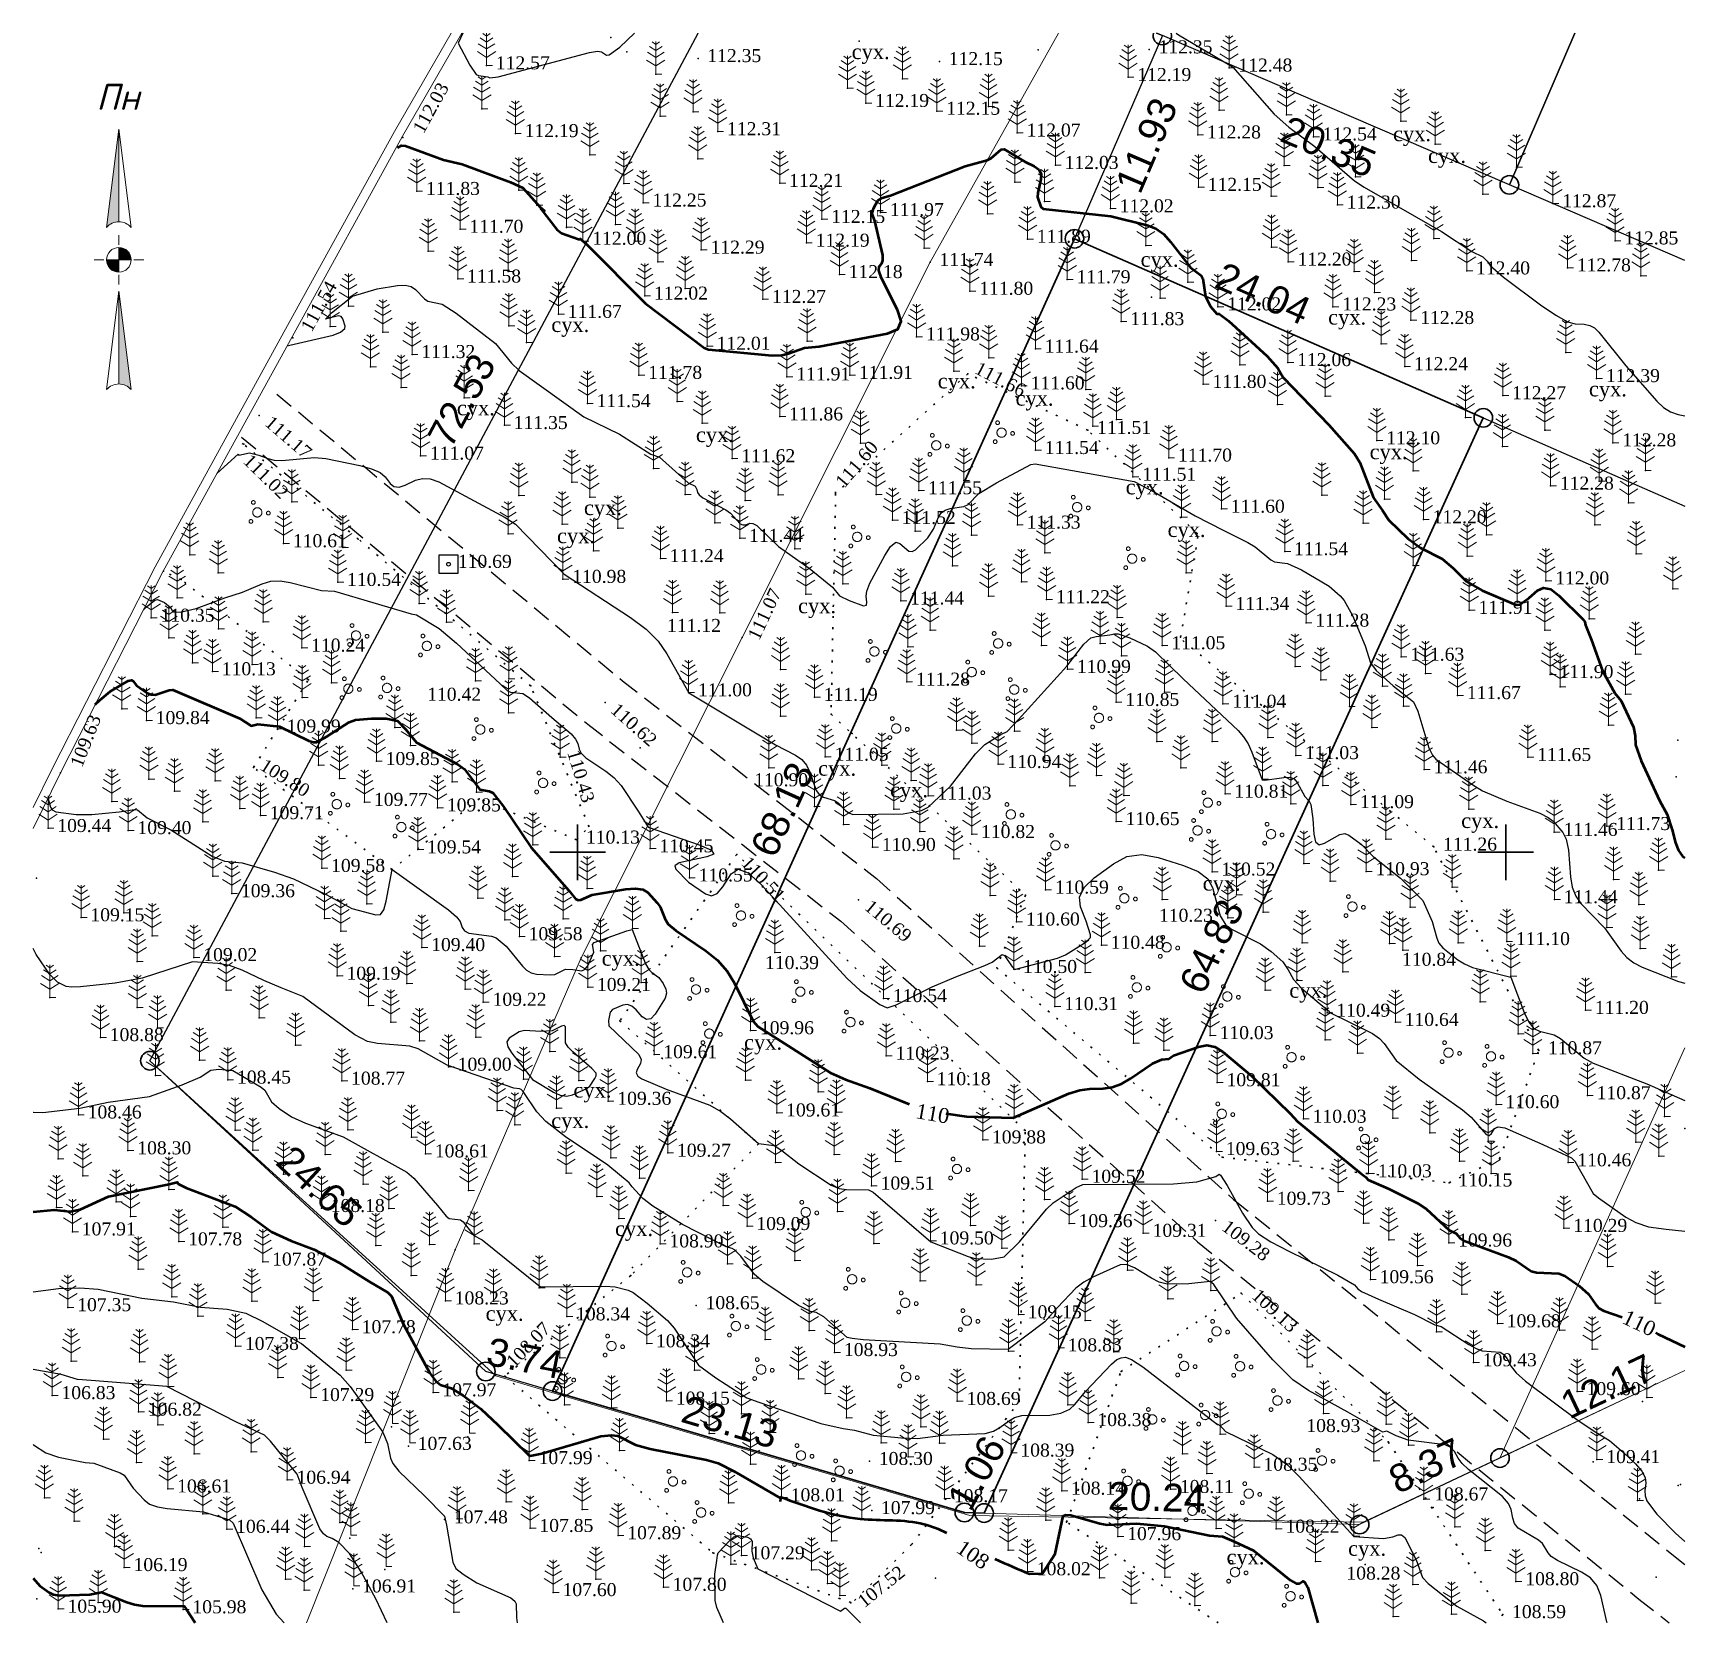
# Model space of a CAD drawing. Header units: millimetres. Extents: x 5405370.7 to 5405459.7, y 5524808.5 to 5524894.1.
import ezdxf
from ezdxf.enums import TextEntityAlignment as Align

# ---------------------------------------------------------------- set-up
doc = ezdxf.new("R2010")
doc.units = ezdxf.units.MM
doc.set_wipeout_variables(frame=1)
for name, pattern in [('DASHEDX2', [1.5, 1, -0.5]), ('HIDDEN', [0.5, 0, -0.5]), ('суцільна', [50, 50, 0])]:
    doc.linetypes.add(name, pattern=pattern)
for name, color, linetype, lineweight in [('#Лист (текст_ПН)', 250, 'Continuous', 0), ('#Штамп', 250, 'Continuous', 0), ('11900000', 1, 'Continuous', 30), ('82323000', 185, 'Сеточный', 20), ('Контур', 7, 'HIDDEN', 30), ('ограждение', 7, 'ZABOR', 20), ('ТОЧКИ', 7, 'Continuous', 30), ('усл. знак', 7, 'суцільна', 20)]:
    doc.layers.add(name, color=color, linetype=linetype, lineweight=lineweight)
for name, color, linetype in [('SC007', 7, 'Continuous'), ('вис_1_1', 170, 'Continuous'), ('горизонтали', 42, 'Continuous'), ('дороги', 7, 'Continuous'), ('Ділянки_Межі', 10, 'Continuous'), ('надписи', 7, 'Continuous'), ('отметки', 7, 'Continuous'), ('промеры', 185, 'Continuous'), ('Растительность', 7, 'Continuous')]:
    doc.layers.add(name, color=color, linetype=linetype)
doc.styles.get("Standard").update_dxf_attribs({"font": 'arial.ttf'})
doc.styles.add('times', font='times.ttf')
doc.styles.add('Мой_Топо', font='isocpeui.ttf')
doc.linetypes.add('ZABOR', pattern='A,1,-0.1,[132,ltypeshp.shx,S=0.25,R=0,X=-0.1,Y=0],-0.4,1', length=2.5)
doc.linetypes.add('ЗаборДерПр', pattern='A,1,[130,ltypeshp.shx,S=0.25,R=0,X=0,Y=-0.25],1.5', length=2.5)
doc.linetypes.add('Сеточный', pattern='A,2.2,["<",Standard,S=0.5,R=90,X=0,Y=0],2.2,["<",Standard,S=0.5,R=270,X=-0.5,Y=0],0.1', length=4.5)

msp = doc.modelspace()

# ---------------------------------------------------------------- texts
at = {"layer": 'горизонтали', "color": 32, "lineweight": 50, "style": 'times'}
for s, rotation, p in [('110', 350.05133, (5405418.308, 5524836.476, 181.067)), ('110', 334.42311, (5405456.548, 5524825.395, 110)), ('108', 325.68368, (5405420.781, 5524813.012, 181.067))]:
    msp.add_text(s, height=0.8, rotation=rotation, dxfattribs=at).set_placement(p, align=Align.TOP_LEFT)
at = {"layer": 'надписи', "color": 7, "style": 'times'}
for p in [(5405414.766, 5524893.514, 111.861), (5405443.931, 5524889.093, 111.861), (5405445.816, 5524887.919, 111.861), (5405430.331, 5524882.329, 111.861), (5405398.585, 5524878.816, 111.861), (5405440.435, 5524879.216, 111.861), (5405419.404, 5524875.778, 111.861), (5405423.595, 5524874.849, 111.861), (5405454.484, 5524875.348, 111.861), (5405393.497, 5524874.33, 111.861), (5405406.375, 5524872.887, 111.861), (5405442.67, 5524871.966, 111.861), (5405429.527, 5524870.072, 111.861), (5405400.343, 5524868.954, 111.861), (5405431.786, 5524867.776, 111.861), (5405398.892, 5524867.443, 111.861), (5405411.879, 5524863.672, 111.861), (5405412.957, 5524854.92, 111.861), (5405416.834, 5524853.759, 111.861), (5405447.601, 5524852.104, 111.861), (5405433.675, 5524848.733, 111.861), (5405401.299, 5524844.687, 111.861), (5405438.343, 5524842.962, 111.861), (5405408.97, 5524840.168, 111.861), (5405399.778, 5524837.586, 111.861), (5405398.581, 5524835.952, 111.861), (5405402.019, 5524830.13, 111.861), (5405395.046, 5524825.564, 111.861), (5405441.511, 5524812.908, 111.861), (5405434.96, 5524812.45, 111.861)]:
    msp.add_text('сух.', height=0.8, dxfattribs=at).set_placement(p, align=Align.TOP_LEFT)
at = {"layer": 'отметки', "color": 7, "style": 'times'}
for s, p in [('112.35', (5405431.298, 5524893.723, 112.346)), ('112.57', (5405395.595, 5524892.862, 112.574)), ('112.35', (5405406.988, 5524893.252, 112.348)), ('112.15', (5405419.998, 5524893.088, 112.147)), ('112.48', (5405435.6, 5524892.742, 112.485)), ('112.19', (5405430.155, 5524892.233, 112.193)), ('112.19', (5405416.029, 5524890.836, 112.19)), ('112.15', (5405419.857, 5524890.417, 112.147)), ('112.19', (5405397.149, 5524889.213, 112.189)), ('112.31', (5405408.051, 5524889.315, 112.308)), ('112.07', (5405424.19, 5524889.243, 112.068)), ('112.28', (5405433.907, 5524889.138, 112.278)), ('112.54', (5405440.147, 5524889.031, 112.539)), ('112.03', (5405426.24, 5524887.497, 112.029)), ('112.21', (5405411.395, 5524886.531, 112.205)), ('112.15', (5405433.948, 5524886.318, 112.154)), ('111.83', (5405391.834, 5524886.097, 111.831)), ('112.25', (5405404.036, 5524885.473, 112.246)), ('112.30', (5405441.432, 5524885.362, 112.303)), ('112.87', (5405453.045, 5524885.434, 112.873)), ('112.15', (5405413.662, 5524884.588, 112.145)), ('111.97', (5405416.822, 5524884.959, 111.972)), ('112.02', (5405429.204, 5524885.16, 112.021)), ('111.70', (5405394.172, 5524884.057, 111.704)), ('111.89', (5405424.741, 5524883.523, 111.89)), ('112.00', (5405400.79, 5524883.414, 111.998)), ('112.29', (5405407.164, 5524882.937, 112.289)), ('112.19', (5405412.827, 5524883.31, 112.194)), ('112.85', (5405456.393, 5524883.433, 112.847)), ('111.74', (5405419.496, 5524882.27, 111.736)), ('112.20', (5405438.784, 5524882.293, 112.202)), ('112.40', (5405448.404, 5524881.815, 112.404)), ('112.78', (5405453.836, 5524881.978, 112.775)), ('111.58', (5405394.049, 5524881.38, 111.585)), ('112.18', (5405414.604, 5524881.617, 112.183)), ('111.79', (5405426.88, 5524881.341, 111.79)), ('112.02', (5405404.116, 5524880.46, 112.021)), ('112.27', (5405410.475, 5524880.281, 112.273)), ('111.80', (5405421.639, 5524880.72, 111.796)), ('111.67', (5405399.471, 5524879.475, 111.67)), ('111.83', (5405429.777, 5524879.084, 111.825)), ('112.02', (5405435.001, 5524879.88, 112.022)), ('112.23', (5405441.196, 5524879.875, 112.233)), ('112.28', (5405445.395, 5524879.146, 112.283)), ('111.98', (5405418.767, 5524878.262, 111.977)), ('111.32', (5405391.582, 5524877.312, 111.323)), ('112.01', (5405407.489, 5524877.761, 112.014)), ('111.64', (5405425.163, 5524877.607, 111.642)), ('112.06', (5405438.765, 5524876.879, 112.062)), ('112.24', (5405445.06, 5524876.656, 112.237)), ('111.78', (5405403.802, 5524876.191, 111.777)), ('111.91', (5405411.781, 5524876.106, 111.906)), ('111.91', (5405415.159, 5524876.191, 111.907)), ('111.60', (5405424.408, 5524875.622, 111.605)), ('111.80', (5405434.204, 5524875.705, 111.801)), ('112.39', (5405455.401, 5524876.017, 112.391)), ('111.54', (5405401.026, 5524874.668, 111.535)), ('112.27', (5405450.346, 5524875.097, 112.272)), ('111.86', (5405411.397, 5524873.956, 111.864)), ('111.35', (5405396.56, 5524873.49, 111.349)), ('111.51', (5405427.99, 5524873.228, 111.508)), ('111.54', (5405425.17, 5524872.145, 111.537)), ('112.10', (5405443.561, 5524872.667, 112.103)), ('112.28', (5405456.279, 5524872.554, 112.284)), ('111.07', (5405392.046, 5524871.846, 111.068)), ('111.62', (5405408.82, 5524871.703, 111.623)), ('111.70', (5405432.347, 5524871.74, 111.704)), ('111.51', (5405430.422, 5524870.707, 111.511)), ('112.28', (5405452.917, 5524870.226, 112.277)), ('111.55', (5405418.879, 5524869.98, 111.554)), ('111.52', (5405417.465, 5524868.378, 111.518)), ('111.60', (5405435.191, 5524868.985, 111.598)), ('112.20', (5405446.066, 5524868.414, 112.202)), ('111.33', (5405424.192, 5524868.128, 111.329)), ('110.61', (5405384.662, 5524867.124, 110.613)), ('111.44', (5405409.239, 5524867.414, 111.438)), ('111.54', (5405438.601, 5524866.695, 111.54)), ('110.69', (5405393.549, 5524866.013, 110.692)), ('111.24', (5405404.964, 5524866.322, 111.241)), ('110.54', (5405387.58, 5524865.041, 110.54)), ('110.98', (5405399.713, 5524865.204, 110.979)), ('112.00', (5405452.668, 5524865.119, 112.005)), ('111.44', (5405417.915, 5524864.04, 111.436)), ('111.22', (5405425.771, 5524864.111, 111.216)), ('110.35', (5405377.534, 5524863.116, 110.35)), ('111.34', (5405435.44, 5524863.743, 111.339)), ('111.91', (5405448.534, 5524863.537, 111.913)), ('111.12', (5405404.819, 5524862.563, 111.122)), ('111.28', (5405439.744, 5524862.847, 111.282)), ('110.24', (5405385.645, 5524861.504, 110.235)), ('111.05', (5405431.987, 5524861.629, 111.046)), ('110.99', (5405426.9, 5524860.355, 110.994)), ('111.63', (5405444.862, 5524861.013, 111.633)), ('110.13', (5405380.832, 5524860.229, 110.133)), ('111.28', (5405418.231, 5524859.671, 111.277)), ('111.90', (5405452.897, 5524860.073, 111.904)), ('110.42', (5405391.897, 5524858.858, 110.42)), ('111.00', (5405406.484, 5524859.094, 111)), ('111.19', (5405413.261, 5524858.85, 111.188)), ('110.85', (5405429.508, 5524858.574, 110.845)), ('111.67', (5405447.906, 5524858.945, 111.673)), ('111.04', (5405435.27, 5524858.482, 111.043)), ('109.84', (5405377.274, 5524857.599, 109.84)), ('109.99', (5405384.332, 5524857.144, 109.987)), ('109.85', (5405389.662, 5524855.395, 109.847)), ('111.05', (5405413.847, 5524855.63, 111.051)), ('110.94', (5405423.154, 5524855.235, 110.938)), ('111.03', (5405439.189, 5524855.713, 111.034)), ('111.65', (5405451.698, 5524855.613, 111.652)), ('110.90', (5405409.513, 5524854.251, 110.901)), ('111.46', (5405446.112, 5524854.951, 111.459)), ('111.03', (5405419.388, 5524853.533, 111.032)), ('110.81', (5405435.38, 5524853.637, 110.814)), ('109.71', (5405383.419, 5524852.479, 109.715)), ('109.77', (5405389.03, 5524853.194, 109.769)), ('109.85', (5405392.959, 5524852.898, 109.846)), ('111.09', (5405442.151, 5524853.074, 111.087)), ('109.44', (5405371.972, 5524851.788, 109.444)), ('109.40', (5405376.289, 5524851.674, 109.401)), ('110.82', (5405421.735, 5524851.464, 110.821)), ('110.65', (5405429.521, 5524852.158, 110.653)), ('111.46', (5405453.119, 5524851.577, 111.458)), ('111.73', (5405455.955, 5524851.894, 111.73)), ('109.54', (5405391.892, 5524850.637, 109.54)), ('110.13', (5405400.452, 5524851.166, 110.13)), ('110.45', (5405404.409, 5524850.694, 110.448)), ('110.90', (5405416.39, 5524850.765, 110.905)), ('111.26', (5405446.627, 5524850.785, 111.257)), ('109.58', (5405386.723, 5524849.637, 109.576)), ('110.55', (5405406.522, 5524849.124, 110.548)), ('110.52', (5405434.685, 5524849.443, 110.518)), ('110.93', (5405442.988, 5524849.463, 110.933)), ('109.36', (5405381.866, 5524848.278, 109.358)), ('110.59', (5405425.711, 5524848.471, 110.592)), ('111.44', (5405453.126, 5524847.954, 111.442)), ('109.15', (5405373.755, 5524846.98, 109.154)), ('110.60', (5405424.149, 5524846.752, 110.596)), ('110.23', (5405431.321, 5524846.953, 110.226)), ('109.40', (5405392.113, 5524845.376, 109.398)), ('109.58', (5405397.363, 5524845.958, 109.584)), ('110.48', (5405428.724, 5524845.499, 110.481)), ('111.10', (5405450.554, 5524845.694, 111.098)), ('109.02', (5405379.835, 5524844.834, 109.02)), ('110.39', (5405410.098, 5524844.405, 110.386)), ('110.84', (5405444.416, 5524844.583, 110.844)), ('109.19', (5405387.552, 5524843.834, 109.191)), ('110.50', (5405424.002, 5524844.195, 110.501)), ('109.21', (5405401.045, 5524843.226, 109.215)), ('110.54', (5405416.989, 5524842.628, 110.544)), ('109.22', (5405395.42, 5524842.428, 109.217)), ('110.31', (5405426.213, 5524842.195, 110.306)), ('110.49', (5405440.875, 5524841.841, 110.492)), ('111.20', (5405454.802, 5524841.992, 111.203)), ('109.96', (5405409.825, 5524840.899, 109.957)), ('110.64', (5405444.556, 5524841.343, 110.644)), ('108.88', (5405374.797, 5524840.526, 108.885)), ('110.03', (5405434.587, 5524840.632, 110.033)), ('109.61', (5405404.618, 5524839.604, 109.611)), ('110.23', (5405417.132, 5524839.532, 110.23)), ('110.87', (5405452.278, 5524839.818, 110.87)), ('108.45', (5405381.652, 5524838.238, 108.447)), ('108.77', (5405387.799, 5524838.181, 108.774)), ('109.00', (5405393.541, 5524838.934, 108.997)), ('110.18', (5405419.348, 5524838.153, 110.179)), ('109.81', (5405434.96, 5524838.097, 109.811)), ('110.87', (5405454.9, 5524837.399, 110.866)), ('108.46', (5405373.607, 5524836.362, 108.463)), ('109.36', (5405402.14, 5524837.095, 109.358)), ('109.61', (5405411.236, 5524836.47, 109.613)), ('110.60', (5405449.983, 5524836.914, 110.604)), ('110.03', (5405439.599, 5524836.132, 110.032)), ('109.88', (5405422.324, 5524835.016, 109.88)), ('108.30', (5405376.28, 5524834.429, 108.301)), ('108.61', (5405392.309, 5524834.263, 108.614)), ('109.27', (5405405.356, 5524834.302, 109.27)), ('109.63', (5405434.923, 5524834.389, 109.625)), ('110.46', (5405453.86, 5524833.783, 110.465)), ('109.52', (5405427.687, 5524832.895, 109.52)), ('110.03', (5405443.111, 5524833.19, 110.026)), ('109.51', (5405416.327, 5524832.531, 109.514)), ('110.15', (5405447.451, 5524832.697, 110.155)), ('108.18', (5405386.704, 5524831.322, 108.18)), ('109.73', (5405437.67, 5524831.715, 109.729)), ('109.09', (5405409.632, 5524830.352, 109.088)), ('109.36', (5405426.99, 5524830.508, 109.361)), ('110.29', (5405453.641, 5524830.251, 110.286)), ('107.91', (5405373.29, 5524830.063, 107.911)), ('107.78', (5405379.022, 5524829.526, 107.779)), ('108.90', (5405404.95, 5524829.416, 108.897)), ('109.50', (5405419.512, 5524829.578, 109.504)), ('109.31', (5405430.978, 5524829.987, 109.314)), ('109.96', (5405447.438, 5524829.463, 109.961)), ('107.87', (5405383.546, 5524828.44, 107.871)), ('109.56', (5405443.209, 5524827.488, 109.565)), ('107.35', (5405373.044, 5524825.982, 107.349)), ('108.23', (5405393.383, 5524826.346, 108.227)), ('108.65', (5405406.894, 5524826.09, 108.649)), ('107.78', (5405388.372, 5524824.795, 107.778)), ('108.34', (5405399.918, 5524825.487, 108.345)), ('109.15', (5405424.253, 5524825.598, 109.151)), ('109.68', (5405450.058, 5524825.113, 109.678)), ('107.38', (5405382.078, 5524823.891, 107.375)), ('108.34', (5405404.225, 5524824.035, 108.342)), ('108.93', (5405414.35, 5524823.565, 108.926)), ('108.83', (5405426.406, 5524823.816, 108.834)), ('109.43', (5405448.766, 5524823.015, 109.431)), ('106.83', (5405372.196, 5524821.246, 106.827)), ('107.97', (5405392.716, 5524821.398, 107.974)), ('109.60', (5405454.357, 5524821.462, 109.602)), ('106.82', (5405376.85, 5524820.355, 106.82)), ('107.29', (5405386.137, 5524821.139, 107.292)), ('108.15', (5405405.295, 5524820.95, 108.153)), ('108.69', (5405420.958, 5524820.93, 108.693)), ('108.38', (5405428.004, 5524819.791, 108.378)), ('108.93', (5405439.262, 5524819.472, 108.928)), ('107.63', (5405391.389, 5524818.514, 107.625)), ('107.99', (5405397.9, 5524817.744, 107.994)), ('108.30', (5405416.23, 5524817.699, 108.3)), ('108.39', (5405423.855, 5524818.151, 108.389)), ('109.41', (5405455.419, 5524817.801, 109.413)), ('108.35', (5405436.95, 5524817.389, 108.352)), ('106.61', (5405378.428, 5524816.217, 106.612)), ('106.94', (5405384.86, 5524816.69, 106.943)), ('108.14', (5405426.586, 5524816.101, 108.138)), ('108.11', (5405432.449, 5524816.191, 108.108)), ('108.01', (5405411.484, 5524815.742, 108.009)), ('107.99', (5405416.346, 5524815.053, 107.991)), ('108.17', (5405420.275, 5524815.694, 108.167)), ('108.67', (5405446.152, 5524815.787, 108.669)), ('107.48', (5405393.337, 5524814.555, 107.485)), ('107.85', (5405397.944, 5524814.091, 107.85)), ('106.44', (5405381.606, 5524814.044, 106.445)), ('107.89', (5405402.678, 5524813.699, 107.893)), ('107.96', (5405429.609, 5524813.652, 107.957)), ('108.22', (5405438.139, 5524814.054, 108.216)), ('107.29', (5405409.328, 5524812.619, 107.291)), ('106.19', (5405376.079, 5524811.986, 106.192)), ('108.02', (5405424.738, 5524811.761, 108.015)), ('108.28', (5405441.419, 5524811.525, 108.285)), ('106.91', (5405388.393, 5524810.833, 106.913)), ('107.60', (5405399.19, 5524810.635, 107.6)), ('107.80', (5405405.121, 5524810.923, 107.795)), ('108.80', (5405451.055, 5524811.221, 108.801)), ('105.90', (5405372.521, 5524809.746, 105.903)), ('105.98', (5405379.25, 5524809.712, 105.981)), ('108.59', (5405450.343, 5524809.451, 108.588))]:
    msp.add_text(s, height=0.7, dxfattribs=at).set_placement(p, align=Align.TOP_LEFT)
for s, rotation, p in [('112.03', 61.11345, (5405391.08, 5524888.986, 112.028)), ('111.54', 61.11345, (5405385.049, 5524878.295, 111.535)), ('111.66', 332.68936, (5405421.652, 5524876.452, 111.664)), ('111.17', 319.19453, (5405383.552, 5524873.563, 111.172)), ('111.60', 49.64054, (5405413.825, 5524870.014, 111.596)), ('111.02', 315.57332, (5405382.42, 5524871.511, 111.023)), ('111.07', 64.77837, (5405409.136, 5524861.653, 111.071)), ('110.62', 318.14343, (5405402.19, 5524858.1, 110.62)), ('109.63', 68.89835, (5405372.646, 5524854.769, 109.628)), ('110.43', 286.71385, (5405400.102, 5524855.591, 110.434)), ('109.80', 327.68047, (5405383.203, 5524855.084, 109.801)), ('110.51', 312.82818, (5405409.28, 5524849.855, 110.508)), ('110.69', 320.19026, (5405415.846, 5524847.5, 110.693)), ('109.28', 322.54443, (5405435.07, 5524830.255, 109.284)), ('109.13', 317.51662, (5405436.731, 5524826.56, 109.125)), ('108.07', 46.19229, (5405396.086, 5524822.666, 108.068)), ('107.52', 38.77057, (5405415.004, 5524809.818, 107.516))]:
    msp.add_text(s, height=0.7, rotation=rotation, dxfattribs=at).set_placement(p, align=Align.TOP_LEFT)
at = {"layer": 'промеры', "char_height": 1.5, "attachment_point": 1}
for s, insert, rotation in [('11.93', (5405428.923, 5524885.961), 66.85256), ('20.35', (5405438.339, 5524889.709), 337.03806), ('24.04', (5405434.835, 5524881.829), 336.35584), ('72.53', (5405391.851, 5524872.383), 61.91278), ('68.13', (5405409.262, 5524850.227), 65.62197), ('64.83', (5405432.356, 5524842.892), 64.73926), ('24.65', (5405384.679, 5524834.336), 317.24252), ('3.74', (5405395.298, 5524823.886), 348.76867), ('12.17', (5405452.79, 5524820.792), 25.34219), ('23.13', (5405405.913, 5524820.783), 343.58375), ('1.06', (5405419.845, 5524815.157), 61.04215), ('8.37', (5405443.538, 5524816.771), 25.34219), ('20.24', (5405428.606, 5524816.095), 358.26016)]:
    msp.add_mtext(s, dxfattribs=dict(at, insert=insert, rotation=rotation))

# ---------------------------------------------------------------- blocks, each defined once
blk = doc.blocks.new('A$C51FE15A3')
at = {"layer": 'Растительность', "color": 94, "lineweight": 0}
for points in [[(-0.447, 1.172), (0, 0.895), (0.447, 1.172)], [(-0.343, 1.489), (0, 1.267), (0.343, 1.489)], [(-0.201, 1.726), (0, 1.584), (0.201, 1.726)], [(0, 1.75), (0, 0), (0.319, 0)], [(-0.493, 0.753), (0, 0.444), (0.493, 0.753)]]:
    blk.add_lwpolyline(points, dxfattribs=at)
blk = doc.blocks.new('SYMBOL902')
at = {"layer": 'SC007'}
blk.add_lwpolyline([(-1.25, -1.25), (-1.25, 1.25), (1.25, 1.25), (1.25, -1.25)], close=True, dxfattribs=at)
blk.add_circle((0, 0), 0.25, dxfattribs=at)
blk = doc.blocks.new('A$C72385B22')
at = {"layer": 'усл. знак'}
for centre, radius in [((0, 0), 0.625), ((-0.02, 1.49), 0.25), ((-1.29, -0.64), 0.25), ((1.28, -0.76), 0.25)]:
    blk.add_circle(centre, radius, dxfattribs=at)
blk = doc.blocks.new('*U31')
at = {"color": 0}
for points in [[(-0.113, 0), (-0.109, -0.029), (-0.097, -0.056)], [(-0.113, 0), (-0.097, -0.056), (0, 0)], [(-0.097, -0.056), (0, -0.113), (0, 0)], [(-0.097, -0.056), (-0.08, -0.08), (-0.056, -0.097)], [(-0.097, -0.056), (-0.056, -0.097), (0, -0.113)], [(-0.056, -0.097), (-0.029, -0.109), (0, -0.113)]]:
    blk.add_solid(points, dxfattribs=at)
blk = doc.blocks.new('*U32')
at = {"color": 0}
for points in [[(0, 0), (0.097, 0.056), (0, 0.113)], [(0.097, 0.056), (0.029, 0.109), (0, 0.113)], [(0, 0), (0.113, 0), (0.097, 0.056)], [(0.097, 0.056), (0.056, 0.097), (0.029, 0.109)], [(0.097, 0.056), (0.08, 0.08), (0.056, 0.097)], [(0.113, 0), (0.109, 0.029), (0.097, 0.056)]]:
    blk.add_solid(points, dxfattribs=at)
blk = doc.blocks.new('*U33')
at = {"color": 0}
for points in [[(0, -1.136), (0.021, -1.138), (0, -0.288)], [(0.021, -1.138), (0.042, -1.142), (0, -0.288)], [(0.042, -1.142), (0.062, -1.15), (0, -0.288)], [(0.062, -1.15), (0.081, -1.16), (0, -0.288)], [(0.081, -1.16), (0.098, -1.173), (0, -0.288)], [(0.098, -1.173), (0.113, -1.188), (0, -0.288)]]:
    blk.add_solid(points, dxfattribs=at)
blk = doc.blocks.new('*U34')
at = {"color": 0}
for points in [[(-0.113, 0.297), (-0.098, 0.312), (0, 1.197)], [(-0.098, 0.312), (-0.081, 0.325), (0, 1.197)], [(-0.081, 0.325), (-0.062, 0.335), (0, 1.197)], [(-0.062, 0.335), (-0.042, 0.343), (0, 1.197)], [(-0.042, 0.343), (-0.021, 0.347), (0, 1.197)], [(-0.021, 0.347), (0, 0.349), (0, 1.197)]]:
    blk.add_solid(points, dxfattribs=at)
blk = doc.blocks.new('#Північ')
at = {"color": 7}
blk.add_wipeout([(-2.901, 10.635), (2.901, 10.635), (2.901, -7.981), (-2.901, -7.981)], dxfattribs=at).dxf.layer = '#Лист (текст_ПН)'
at = {"layer": '#Лист (текст_ПН)'}
for p, q in [((-0.663, 1.748), (0, 7.043)), ((0, 7.043), (0, 2.052)), ((0, 7.043), (0.663, 1.748)), ((0, 1.337), (0, 0.807)), ((-1.337, 0), (-0.807, 0)), ((-0.662, 0), (0.662, 0)), ((0, 0.662), (0, -0.662)), ((1.337, 0), (0.807, 0)), ((0, -1.337), (0, -0.807)), ((-0.663, -6.99), (0, -1.695)), ((0, -1.695), (0.663, -6.99)), ((0, -1.695), (0, -6.686))]:
    blk.add_line(p, q, dxfattribs=at)
at = {"layer": '#Лист (текст_ПН)', "flags": 128}
for points in [[(0, 7.043), (-0.663, 1.748, -0.218585), (0, 2.052)], [(0, 0), (-0.662, 0, 0.414214), (0, -0.662)]]:
    blk.add_lwpolyline(points, format="xyb", close=True, dxfattribs=at)
at = {"layer": '#Лист (текст_ПН)'}
blk.add_circle((0, 0), 0.662, dxfattribs=at)
for centre in [(0, 1.178), (0, -7.56)]:
    blk.add_arc(centre, 0.874, 40.67981, 139.32019, dxfattribs=at)
at = {"layer": '#Лист (текст_ПН)', "xscale": 5.883850111352785, "yscale": 5.883850111352785, "zscale": 5.883850111352785}
for name in ['*U34', '*U31', '*U32', '*U33']:
    blk.add_blockref(name, (0, 0), dxfattribs=at)
at = {"layer": '#Лист (текст_ПН)', "style": 'Мой_Топо'}
blk.add_text('Пн', height=1.4, dxfattribs=at).set_placement((-1.217, 8.077))

# ---------------------------------------------------------------- linework, layer by layer
at = {"layer": '11900000', "color": 7}
for points in [[(5405400, 5524848.5, 0), (5405400, 5524851.5, 0)], [(5405400, 5524848.5, 0), (5405400, 5524851.5, 0)], [(5405450, 5524848.5, 0), (5405450, 5524851.5, 0)], [(5405450, 5524848.5, 0), (5405450, 5524851.5, 0)], [(5405398.5, 5524850, 0), (5405401.5, 5524850, 0)], [(5405398.5, 5524850, 0), (5405401.5, 5524850, 0)], [(5405448.5, 5524850, 0), (5405451.5, 5524850, 0)], [(5405448.5, 5524850, 0), (5405451.5, 5524850, 0)]]:
    msp.add_polyline3d(points, dxfattribs=at)
at = {"layer": '82323000', "color": 7, "elevation": 114.18}
msp.add_lwpolyline([(5405425.906, 5524894.116), (5405418.996, 5524881.77), (5405408.873, 5524861.562), (5405400.188, 5524844.312), (5405393.4, 5524828.577), (5405385.402, 5524808.491)], dxfattribs=at)
at = {"layer": 'вис_1_1', "color": 7}
for p in [(5405457.37, 5524820.42, 109.74), (5405454.71, 5524817.17, 109.49), (5405459.41, 5524815.95, 109.55), (5405457.21, 5524815.17, 109.5)]:
    msp.add_point(p, dxfattribs=at)
at = {"layer": 'горизонтали', "color": 32}
for points in [[(5405393.826, 5524894.116, 112.5), (5405393.567, 5524893.572, 112.5), (5405394.187, 5524892.382, 112.5), (5405394.537, 5524891.892, 112.5), (5405394.667, 5524891.822, 112.5), (5405395.157, 5524891.752, 112.5), (5405395.277, 5524891.702, 112.5), (5405395.727, 5524891.762, 112.5), (5405400.637, 5524893.072, 112.5), (5405401.077, 5524893.132, 112.5), (5405401.287, 5524893.102, 112.5), (5405401.567, 5524892.922, 112.5), (5405401.697, 5524892.942, 112.5), (5405402.277, 5524893.352, 112.5), (5405403.062, 5524894.116, 112.5)], [(5405432.255, 5524894.116, 112.5), (5405432.377, 5524894.022, 112.5), (5405435.147, 5524892.392, 112.5), (5405435.307, 5524892.272, 112.5), (5405437.527, 5524889.742, 112.5), (5405438.317, 5524889.042, 112.5), (5405439.717, 5524888.002, 112.5), (5405441.857, 5524886.162, 112.5), (5405442.367, 5524885.812, 112.5), (5405446.547, 5524883.432, 112.5), (5405448.177, 5524882.352, 112.5), (5405448.767, 5524882.072, 112.5), (5405449.007, 5524881.822, 112.5), (5405449.157, 5524881.592, 112.5), (5405449.877, 5524880.962, 112.5), (5405451.947, 5524879.432, 112.5), (5405452.737, 5524878.902, 112.5), (5405453.337, 5524878.572, 112.5), (5405453.747, 5524878.452, 112.5), (5405454.227, 5524878.432, 112.5), (5405454.527, 5524878.372, 112.5), (5405454.787, 5524878.232, 112.5), (5405455.017, 5524878.002, 112.5), (5405456.467, 5524876.192, 112.5), (5405458.147, 5524874.282, 112.5), (5405458.497, 5524873.952, 112.5), (5405458.877, 5524873.712, 112.5), (5405459.287, 5524873.572, 112.5), (5405459.658, 5524873.495, 112.5)], [(5405384.353, 5524877.274, 101.569), (5405384.507, 5524877.312, 111.5), (5405386.837, 5524877.842, 111.5), (5405387.237, 5524878.002, 111.5), (5405387.457, 5524878.202, 111.5), (5405387.477, 5524878.322, 111.5), (5405387.357, 5524878.722, 111.5), (5405387.267, 5524878.842, 111.5), (5405387.117, 5524878.892, 111.5), (5405386.427, 5524878.702, 111.5), (5405386.747, 5524879.042, 111.5), (5405387.877, 5524879.942, 111.5), (5405389.207, 5524880.332, 111.5), (5405390.297, 5524880.522, 111.5), (5405390.707, 5524880.542, 111.5), (5405391.027, 5524880.472, 111.5), (5405391.267, 5524880.312, 111.5), (5405391.747, 5524879.802, 111.5), (5405391.937, 5524879.682, 111.5), (5405392.697, 5524879.512, 111.5), (5405393.467, 5524879.022, 111.5), (5405395.577, 5524877.402, 111.5), (5405396.437, 5524876.332, 111.5), (5405396.857, 5524875.942, 111.5), (5405400.337, 5524873.442, 111.5), (5405402.267, 5524872.512, 111.5), (5405403.947, 5524871.442, 111.5), (5405404.417, 5524871.272, 111.5), (5405405.957, 5524869.892, 111.5), (5405406.327, 5524869.722, 111.5), (5405406.427, 5524869.542, 111.5), (5405406.467, 5524869.372, 111.5), (5405406.557, 5524869.242, 111.5), (5405406.757, 5524869.082, 111.5), (5405407.987, 5524868.442, 111.5), (5405408.247, 5524868.262, 111.5), (5405408.757, 5524867.682, 111.5), (5405408.907, 5524867.622, 111.5), (5405409.057, 5524867.632, 111.5), (5405409.277, 5524867.712, 111.5), (5405409.447, 5524867.702, 111.5), (5405409.657, 5524867.592, 111.5), (5405410.827, 5524866.472, 111.5), (5405412.477, 5524865.302, 111.5), (5405413.737, 5524864.282, 111.5), (5405414.117, 5524863.812, 111.5), (5405414.627, 5524863.552, 111.5), (5405415.407, 5524863.272, 111.5), (5405415.557, 5524863.312, 111.5), (5405415.587, 5524863.472, 111.5), (5405415.547, 5524863.782, 111.5), (5405415.577, 5524864.062, 111.5), (5405415.737, 5524864.482, 111.5), (5405416.547, 5524865.982, 111.5), (5405416.867, 5524866.472, 111.5), (5405417.137, 5524866.692, 111.5), (5405417.357, 5524866.632, 111.5), (5405417.837, 5524866.212, 111.5), (5405418.027, 5524866.202, 111.5), (5405418.207, 5524866.292, 111.5), (5405418.877, 5524866.922, 111.5), (5405419.177, 5524867.392, 111.5), (5405419.447, 5524868.042, 111.5), (5405419.587, 5524868.272, 111.5), (5405419.797, 5524868.422, 111.5), (5405420.077, 5524868.502, 111.5), (5405420.817, 5524868.622, 111.5), (5405421.047, 5524868.722, 111.5), (5405421.617, 5524869.312, 111.5), (5405422.567, 5524869.892, 111.5), (5405424.427, 5524870.882, 111.5), (5405424.657, 5524870.922, 111.5), (5405429.977, 5524869.972, 111.5), (5405431.117, 5524869.372, 111.5), (5405433.267, 5524868.122, 111.5), (5405434.777, 5524867.342, 111.5), (5405436.107, 5524866.682, 111.5), (5405436.497, 5524866.452, 111.5), (5405437.347, 5524865.742, 111.5), (5405437.547, 5524865.632, 111.5), (5405438.237, 5524865.552, 111.5), (5405438.997, 5524865.202, 111.5), (5405440.497, 5524864.332, 111.5), (5405441.087, 5524863.812, 111.5), (5405441.307, 5524863.562, 111.5), (5405441.747, 5524862.742, 111.5), (5405442.427, 5524861.122, 111.5), (5405442.717, 5524860.192, 111.5), (5405443.017, 5524859.792, 111.5), (5405443.937, 5524858.962, 111.5), (5405445.037, 5524858.102, 111.5), (5405445.267, 5524857.602, 111.5), (5405445.867, 5524855.612, 111.5), (5405446.057, 5524855.232, 111.5), (5405446.237, 5524855.012, 111.5), (5405448.237, 5524853.622, 111.5), (5405448.757, 5524853.312, 111.5), (5405450.067, 5524852.742, 111.5), (5405451.837, 5524852.102, 111.5), (5405452.297, 5524851.872, 111.5), (5405452.557, 5524851.672, 111.5), (5405453.077, 5524851.062, 111.5), (5405453.257, 5524850.702, 111.5), (5405453.377, 5524850.112, 111.5), (5405453.487, 5524848.682, 111.5), (5405453.587, 5524848.112, 111.5), (5405453.777, 5524847.632, 111.5), (5405454.057, 5524847.232, 111.5), (5405455.317, 5524845.932, 111.5), (5405456.227, 5524844.672, 111.5), (5405456.527, 5524844.322, 111.5), (5405456.907, 5524844.042, 111.5), (5405457.347, 5524843.812, 111.5), (5405459.317, 5524843.042, 111.5), (5405459.658, 5524842.946, 111.5)], [(5405380.574, 5524870.403, 101.569), (5405381.717, 5524871.432, 111), (5405381.747, 5524871.382, 111), (5405382.327, 5524871.502, 111), (5405382.837, 5524871.382, 111), (5405383.317, 5524871.202, 111), (5405383.657, 5524871.122, 111), (5405384.067, 5524871.092, 111), (5405385.827, 5524871.252, 111), (5405386.447, 5524871.202, 111), (5405388.267, 5524870.822, 111), (5405388.907, 5524870.642, 111), (5405389.367, 5524870.442, 111), (5405389.637, 5524870.212, 111), (5405389.907, 5524869.862, 111), (5405390.107, 5524869.692, 111), (5405390.387, 5524869.662, 111), (5405390.717, 5524869.762, 111), (5405391.267, 5524870.032, 111), (5405391.647, 5524870.132, 111), (5405392.067, 5524870.102, 111), (5405392.517, 5524869.942, 111), (5405396.097, 5524868.032, 111), (5405396.657, 5524867.662, 111), (5405399.277, 5524864.982, 111), (5405402.857, 5524862.632, 111), (5405403.687, 5524862.012, 111), (5405404.337, 5524861.362, 111), (5405404.817, 5524860.682, 111), (5405405.987, 5524858.582, 111), (5405410.667, 5524855.782, 111), (5405411.737, 5524855.222, 111), (5405412.077, 5524854.992, 111), (5405412.327, 5524854.692, 111), (5405412.507, 5524854.312, 111), (5405412.847, 5524853.332, 111), (5405413.037, 5524853.092, 111), (5405413.257, 5524852.972, 111), (5405413.847, 5524852.782, 111), (5405414.047, 5524852.662, 111), (5405414.427, 5524852.252, 111), (5405414.607, 5524852.112, 111), (5405414.837, 5524852.032, 111), (5405417.547, 5524852.072, 111), (5405418.527, 5524852.252, 111), (5405418.887, 5524852.422, 111), (5405420.087, 5524853.552, 111), (5405421.437, 5524855.302, 111), (5405421.947, 5524855.792, 111), (5405422.807, 5524856.342, 111), (5405423.147, 5524856.502, 111), (5405423.757, 5524857.142, 111), (5405426.357, 5524860.012, 111), (5405427.267, 5524861.212, 111), (5405427.657, 5524861.542, 111), (5405427.937, 5524861.622, 111), (5405428.677, 5524861.702, 111), (5405428.917, 5524861.762, 111), (5405429.127, 5524861.762, 111), (5405429.757, 5524861.542, 111), (5405430.707, 5524861.092, 111), (5405431.137, 5524860.792, 111), (5405432.627, 5524859.332, 111), (5405435.587, 5524856.552, 111), (5405435.877, 5524856.222, 111), (5405436.127, 5524855.832, 111), (5405436.327, 5524855.392, 111), (5405436.887, 5524853.902, 111), (5405437.027, 5524853.872, 111), (5405438.047, 5524854.032, 111), (5405438.367, 5524854.042, 111), (5405438.607, 5524853.952, 111), (5405438.767, 5524853.752, 111), (5405439.187, 5524853.002, 111), (5405439.417, 5524852.742, 111), (5405439.497, 5524852.572, 111), (5405439.607, 5524851.792, 111), (5405439.667, 5524850.972, 111), (5405439.757, 5524850.562, 111), (5405439.947, 5524850.392, 111), (5405440.237, 5524850.482, 111), (5405441.067, 5524850.962, 111), (5405441.337, 5524851.002, 111), (5405441.557, 5524850.922, 111), (5405442.217, 5524850.432, 111), (5405442.857, 5524849.772, 111), (5405444.337, 5524848.602, 111), (5405445.537, 5524847.402, 111), (5405446.037, 5524846.262, 111), (5405446.297, 5524845.362, 111), (5405446.407, 5524845.102, 111), (5405446.617, 5524844.852, 111), (5405447.417, 5524844.212, 111), (5405447.787, 5524843.982, 111), (5405448.217, 5524843.792, 111), (5405450.277, 5524843.262, 111), (5405450.997, 5524841.362, 111), (5405451.247, 5524840.842, 111), (5405451.517, 5524840.512, 111), (5405451.817, 5524840.362, 111), (5405452.617, 5524840.162, 111), (5405452.947, 5524839.972, 111), (5405454.227, 5524838.912, 111), (5405454.707, 5524838.642, 111), (5405457.607, 5524837.522, 111), (5405459.658, 5524836.626, 111)], [(5405376.612, 5524863.045, 101.569), (5405376.857, 5524863.262, 110.5), (5405377.227, 5524863.572, 110.5), (5405377.377, 5524863.602, 110.5), (5405377.747, 5524863.452, 110.5), (5405378.067, 5524863.182, 110.5), (5405378.157, 5524863.022, 110.5), (5405378.257, 5524862.942, 110.5), (5405378.597, 5524862.922, 110.5), (5405379.447, 5524863.122, 110.5), (5405380.997, 5524863.692, 110.5), (5405381.947, 5524864.002, 110.5), (5405383.017, 5524864.462, 110.5), (5405383.477, 5524864.592, 110.5), (5405383.977, 5524864.612, 110.5), (5405384.517, 5524864.522, 110.5), (5405386.197, 5524864.102, 110.5), (5405386.897, 5524864.062, 110.5), (5405391.037, 5524862.842, 110.5), (5405391.327, 5524862.782, 110.5), (5405392.547, 5524862.042, 110.5), (5405393.477, 5524861.262, 110.5), (5405395.837, 5524859.062, 110.5), (5405396.217, 5524858.692, 110.5), (5405396.387, 5524858.612, 110.5), (5405397.047, 5524858.542, 110.5), (5405397.417, 5524858.312, 110.5), (5405398.607, 5524857.252, 110.5), (5405399.647, 5524856.372, 110.5), (5405399.887, 5524856.082, 110.5), (5405400.007, 5524855.852, 110.5), (5405400.077, 5524855.552, 110.5), (5405400.197, 5524855.332, 110.5), (5405400.447, 5524855.082, 110.5), (5405401.517, 5524854.372, 110.5), (5405401.957, 5524854.032, 110.5), (5405402.357, 5524853.592, 110.5), (5405403.267, 5524852.202, 110.5), (5405403.797, 5524851.342, 110.5), (5405406.557, 5524850.392, 110.5), (5405407.217, 5524850.112, 110.5), (5405407.347, 5524849.892, 110.5), (5405406.957, 5524849.742, 110.5), (5405405.477, 5524849.432, 110.5), (5405405.247, 5524849.272, 110.5), (5405405.297, 5524849.092, 110.5), (5405405.967, 5524848.382, 110.5), (5405406.897, 5524847.752, 110.5), (5405407.217, 5524847.652, 110.5), (5405407.527, 5524847.782, 110.5), (5405407.827, 5524848.132, 110.5), (5405408.267, 5524848.832, 110.5), (5405408.647, 5524849.082, 110.5), (5405409.187, 5524848.882, 110.5), (5405409.907, 5524848.242, 110.5), (5405414.507, 5524843.212, 110.5), (5405415.217, 5524842.552, 110.5), (5405416.287, 5524841.792, 110.5), (5405416.687, 5524841.622, 110.5), (5405417.157, 5524841.782, 110.5), (5405419.107, 5524842.752, 110.5), (5405420.377, 5524843.292, 110.5), (5405421.937, 5524843.892, 110.5), (5405422.337, 5524844.082, 110.5), (5405422.877, 5524844.482, 110.5), (5405423.007, 5524844.442, 110.5), (5405423.407, 5524843.822, 110.5), (5405423.537, 5524843.682, 110.5), (5405425.857, 5524844.302, 110.5), (5405426.287, 5524844.472, 110.5), (5405427.287, 5524845.102, 110.5), (5405427.547, 5524845.312, 110.5), (5405427.627, 5524845.412, 110.5), (5405427.637, 5524845.552, 110.5), (5405427.407, 5524846.292, 110.5), (5405427.097, 5524847.062, 110.5), (5405427.047, 5524847.582, 110.5), (5405427.287, 5524848.102, 110.5), (5405427.837, 5524848.612, 110.5), (5405428.867, 5524849.382, 110.5), (5405429.597, 5524849.762, 110.5), (5405430.397, 5524849.872, 110.5), (5405431.277, 5524849.722, 110.5), (5405432.647, 5524849.282, 110.5), (5405433.427, 5524848.962, 110.5), (5405433.947, 5524848.562, 110.5), (5405434.207, 5524848.092, 110.5), (5405434.627, 5524846.582, 110.5), (5405434.927, 5524846.062, 110.5), (5405435.237, 5524845.852, 110.5), (5405436.787, 5524845.072, 110.5), (5405437.367, 5524844.652, 110.5), (5405437.987, 5524844.102, 110.5), (5405438.287, 5524843.672, 110.5), (5405438.567, 5524843.152, 110.5), (5405439.007, 5524842.672, 110.5), (5405439.947, 5524841.862, 110.5), (5405440.487, 5524841.442, 110.5), (5405440.527, 5524841.372, 110.5), (5405442.817, 5524840.242, 110.5), (5405443.197, 5524839.972, 110.5), (5405443.447, 5524839.692, 110.5), (5405444.097, 5524838.782, 110.5), (5405445.347, 5524837.782, 110.5), (5405447.677, 5524836.122, 110.5), (5405448.137, 5524835.732, 110.5), (5405448.957, 5524834.792, 110.5), (5405449.117, 5524834.742, 110.5), (5405449.237, 5524834.842, 110.5), (5405449.397, 5524835.112, 110.5), (5405449.587, 5524835.212, 110.5), (5405449.947, 5524835.152, 110.5), (5405451.997, 5524834.252, 110.5), (5405453.537, 5524833.532, 110.5), (5405453.717, 5524833.352, 110.5), (5405454.717, 5524831.622, 110.5), (5405454.997, 5524831.382, 110.5), (5405456.477, 5524830.352, 110.5), (5405457.017, 5524830.062, 110.5), (5405457.687, 5524829.822, 110.5), (5405458.647, 5524829.692, 110.5), (5405459.658, 5524829.584, 110.5)], [(5405371.477, 5524852.882, 109.5), (5405371.607, 5524852.422, 109.5), (5405371.697, 5524852.282, 109.5), (5405371.887, 5524852.182, 109.5), (5405372.987, 5524852.022, 109.5), (5405373.827, 5524852.032, 109.5), (5405375.307, 5524852.172, 109.5), (5405376.127, 5524852.302, 109.5), (5405376.287, 5524852.282, 109.5), (5405376.807, 5524851.852, 109.5), (5405378.087, 5524851.202, 109.5), (5405380.317, 5524849.792, 109.5), (5405380.977, 5524849.512, 109.5), (5405381.927, 5524849.432, 109.5), (5405383.677, 5524848.922, 109.5), (5405384.697, 5524848.562, 109.5), (5405386.457, 5524847.722, 109.5), (5405387.847, 5524846.962, 109.5), (5405389.127, 5524846.622, 109.5), (5405389.377, 5524846.652, 109.5), (5405389.567, 5524846.902, 109.5), (5405389.697, 5524847.362, 109.5), (5405390.017, 5524849.062, 109.5), (5405393.047, 5524846.902, 109.5), (5405393.477, 5524846.522, 109.5), (5405393.677, 5524846.262, 109.5), (5405393.787, 5524845.942, 109.5), (5405393.917, 5524845.762, 109.5), (5405394.137, 5524845.642, 109.5), (5405395.357, 5524845.482, 109.5), (5405395.617, 5524845.392, 109.5), (5405396.157, 5524844.942, 109.5), (5405397.027, 5524843.862, 109.5), (5405397.247, 5524843.642, 109.5), (5405397.497, 5524843.502, 109.5), (5405397.787, 5524843.432, 109.5), (5405398.527, 5524843.392, 109.5), (5405398.767, 5524843.422, 109.5), (5405399.357, 5524843.702, 109.5), (5405399.737, 5524843.692, 109.5), (5405400.237, 5524843.612, 109.5), (5405400.407, 5524843.702, 109.5), (5405400.547, 5524843.882, 109.5), (5405400.877, 5524844.612, 109.5), (5405400.807, 5524845.022, 109.5), (5405400.887, 5524845.142, 109.5), (5405402.647, 5524845.762, 109.5), (5405402.947, 5524845.832, 109.5), (5405403.667, 5524843.982, 109.5), (5405403.837, 5524843.692, 109.5), (5405403.997, 5524843.522, 109.5), (5405404.377, 5524843.252, 109.5), (5405404.607, 5524842.922, 109.5), (5405404.747, 5524842.632, 109.5), (5405404.787, 5524842.412, 109.5), (5405404.717, 5524842.142, 109.5), (5405404.177, 5524841.282, 109.5), (5405403.947, 5524841.032, 109.5), (5405403.717, 5524840.982, 109.5), (5405403.487, 5524841.132, 109.5), (5405403.157, 5524841.512, 109.5), (5405402.927, 5524841.712, 109.5), (5405402.687, 5524841.792, 109.5), (5405402.447, 5524841.762, 109.5), (5405401.877, 5524841.532, 109.5), (5405401.747, 5524841.392, 109.5), (5405401.667, 5524840.932, 109.5), (5405401.687, 5524840.652, 109.5), (5405403.307, 5524839.102, 109.5), (5405403.427, 5524838.832, 109.5), (5405403.387, 5524838.612, 109.5), (5405403.207, 5524838.302, 109.5), (5405403.157, 5524838.112, 109.5), (5405403.247, 5524837.942, 109.5), (5405403.467, 5524837.792, 109.5), (5405404.777, 5524837.232, 109.5), (5405407.127, 5524836.372, 109.5), (5405407.717, 5524836.032, 109.5), (5405408.247, 5524835.632, 109.5), (5405409.747, 5524834.312, 109.5), (5405410.587, 5524834.202, 109.5), (5405410.997, 5524833.942, 109.5), (5405411.927, 5524833.212, 109.5), (5405413.657, 5524832.062, 109.5), (5405414.097, 5524831.892, 109.5), (5405414.487, 5524831.832, 109.5), (5405415.667, 5524831.822, 109.5), (5405415.917, 5524831.692, 109.5), (5405419.027, 5524829.022, 109.5), (5405421.047, 5524828.222, 109.5), (5405421.417, 5524828.112, 109.5), (5405422.307, 5524828.082, 109.5), (5405422.977, 5524828.212, 109.5), (5405423.807, 5524829.012, 109.5), (5405425.257, 5524830.782, 109.5), (5405425.617, 5524831.122, 109.5), (5405426.867, 5524831.942, 109.5), (5405427.227, 5524832.112, 109.5), (5405432.107, 5524832.132, 109.5), (5405433.357, 5524832.252, 109.5), (5405434.377, 5524832.532, 109.5), (5405434.557, 5524832.652, 109.5), (5405434.637, 5524832.612, 109.5), (5405434.997, 5524832.042, 109.5), (5405435.817, 5524830.552, 109.5), (5405436.337, 5524829.782, 109.5), (5405436.687, 5524829.442, 109.5), (5405437.347, 5524829.022, 109.5), (5405438.317, 5524828.512, 109.5), (5405440.957, 5524827.222, 109.5), (5405441.857, 5524826.692, 109.5), (5405442.037, 5524826.492, 109.5), (5405442.237, 5524826.342, 109.5), (5405443.147, 5524825.922, 109.5), (5405445.087, 5524825.102, 109.5), (5405446.177, 5524824.552, 109.5), (5405446.527, 5524824.462, 109.5), (5405448.017, 5524823.482, 109.5), (5405448.407, 5524823.272, 109.5), (5405448.737, 5524823.152, 109.5), (5405449.697, 5524823.072, 109.5), (5405449.907, 5524822.942, 109.5), (5405450.077, 5524822.712, 109.5), (5405450.297, 5524822.302, 109.5), (5405450.567, 5524821.962, 109.5), (5405451.067, 5524821.512, 109.5), (5405453.897, 5524819.392, 109.5), (5405454.857, 5524818.762, 109.5), (5405455.597, 5524818.322, 109.5), (5405456.347, 5524817.672, 109.5), (5405456.987, 5524817.052, 109.5), (5405457.327, 5524816.662, 109.5), (5405457.517, 5524816.322, 109.5), (5405457.557, 5524816.022, 109.5), (5405457.497, 5524815.622, 109.5), (5405457.507, 5524815.342, 109.5), (5405457.607, 5524815.062, 109.5), (5405457.912, 5524814.656, 109.5)], [(5405455.461, 5524808.491, 109), (5405455.457, 5524808.552, 109), (5405455.127, 5524809.962, 109), (5405454.917, 5524810.502, 109), (5405454.577, 5524810.922, 109), (5405454.087, 5524811.232, 109), (5405452.787, 5524811.852, 109), (5405452.457, 5524812.072, 109), (5405452.287, 5524812.272, 109), (5405451.987, 5524812.762, 109), (5405451.767, 5524812.952, 109), (5405450.677, 5524813.602, 109), (5405450.477, 5524813.852, 109), (5405450.377, 5524814.142, 109), (5405450.287, 5524814.602, 109), (5405450.147, 5524814.932, 109), (5405449.837, 5524815.302, 109), (5405447.997, 5524816.752, 109), (5405447.647, 5524817.082, 109), (5405447.437, 5524817.362, 109), (5405447.237, 5524817.732, 109), (5405447.047, 5524817.942, 109), (5405446.747, 5524818.092, 109), (5405444.747, 5524818.332, 109), (5405444.107, 5524818.572, 109), (5405443.597, 5524818.812, 109), (5405443.387, 5524818.762, 109), (5405441.487, 5524819.842, 109), (5405439.377, 5524821.002, 109), (5405438.527, 5524821.582, 109), (5405437.457, 5524822.662, 109), (5405435.497, 5524824.902, 109), (5405434.277, 5524826.722, 109), (5405434.087, 5524826.872, 109), (5405432.937, 5524826.752, 109), (5405431.767, 5524826.742, 109), (5405431.337, 5524826.852, 109), (5405430.927, 5524827.052, 109), (5405429.997, 5524827.622, 109), (5405429.577, 5524827.792, 109), (5405429.227, 5524827.772, 109), (5405427.757, 5524827.122, 109), (5405427.277, 5524826.852, 109), (5405426.837, 5524826.522, 109), (5405425.857, 5524825.482, 109), (5405425.167, 5524824.702, 109), (5405423.197, 5524823.222, 109), (5405421.197, 5524823.252, 109), (5405420.447, 5524823.342, 109), (5405419.537, 5524823.502, 109), (5405415.387, 5524823.742, 109), (5405414.797, 5524823.802, 109), (5405414.527, 5524823.872, 109), (5405413.267, 5524824.982, 109), (5405412.847, 5524825.202, 109), (5405412.547, 5524825.262, 109), (5405411.897, 5524825.592, 109), (5405409.987, 5524826.882, 109), (5405409.537, 5524827.252, 109), (5405408.787, 5524828.252, 109), (5405408.447, 5524828.592, 109), (5405408.327, 5524828.662, 109), (5405407.997, 5524828.752, 109), (5405405.657, 5524829.942, 109), (5405404.047, 5524830.932, 109), (5405403.517, 5524831.352, 109), (5405402.947, 5524831.972, 109), (5405402.787, 5524832.202, 109), (5405401.637, 5524833.142, 109), (5405399.347, 5524834.672, 109), (5405398.287, 5524835.502, 109), (5405397.807, 5524836.012, 109), (5405397.107, 5524837.062, 109), (5405396.967, 5524837.212, 109), (5405396.867, 5524837.262, 109), (5405396.567, 5524837.292, 109), (5405392.967, 5524838.522, 109), (5405391.417, 5524839.412, 109), (5405390.957, 5524839.562, 109), (5405389.227, 5524839.692, 109), (5405388.687, 5524839.812, 109), (5405388.007, 5524840.162, 109), (5405385.197, 5524842.222, 109), (5405384.037, 5524842.692, 109), (5405383.097, 5524843.082, 109), (5405381.927, 5524843.652, 109), (5405381.257, 5524843.902, 109), (5405380.617, 5524844.012, 109), (5405379.257, 5524844.092, 109), (5405376.547, 5524843.222, 109), (5405375.097, 5524842.952, 109), (5405373.227, 5524842.742, 109), (5405372.747, 5524842.732, 109), (5405372.457, 5524842.772, 109), (5405371.977, 5524842.992, 109), (5405371.567, 5524843.412, 109), (5405370.827, 5524844.482, 109), (5405370.665, 5524844.811, 109)], [(5405370.665, 5524836.004, 108.5), (5405370.697, 5524835.992, 108.5), (5405371.187, 5524835.982, 108.5), (5405373.177, 5524836.222, 108.5), (5405374.707, 5524836.542, 108.5), (5405376.947, 5524836.852, 108.5), (5405378.707, 5524837.472, 108.5), (5405379.667, 5524837.892, 108.5), (5405380.237, 5524838.262, 108.5), (5405380.677, 5524838.322, 108.5), (5405381.427, 5524838.252, 108.5), (5405382.947, 5524837.352, 108.5), (5405383.147, 5524837.182, 108.5), (5405383.517, 5524836.562, 108.5), (5405383.917, 5524836.192, 108.5), (5405384.587, 5524835.742, 108.5), (5405385.347, 5524835.412, 108.5), (5405387.367, 5524834.672, 108.5), (5405390.807, 5524832.762, 108.5), (5405391.187, 5524832.452, 108.5), (5405392.457, 5524830.982, 108.5), (5405392.917, 5524830.402, 108.5), (5405393.087, 5524830.272, 108.5), (5405393.687, 5524830.202, 108.5), (5405393.837, 5524830.102, 108.5), (5405394.417, 5524829.362, 108.5), (5405394.857, 5524829.132, 108.5), (5405397.997, 5524826.592, 108.5), (5405401.497, 5524826.622, 108.5), (5405402.027, 5524826.592, 108.5), (5405402.717, 5524826.412, 108.5), (5405402.997, 5524826.282, 108.5), (5405403.747, 5524825.722, 108.5), (5405404.847, 5524824.772, 108.5), (5405405.207, 5524824.372, 108.5), (5405406.517, 5524822.382, 108.5), (5405407.447, 5524821.692, 108.5), (5405409.117, 5524820.622, 108.5), (5405409.767, 5524820.382, 108.5), (5405413.107, 5524819.232, 108.5), (5405414.307, 5524818.972, 108.5), (5405414.927, 5524818.882, 108.5), (5405415.927, 5524818.612, 108.5), (5405417.447, 5524818.452, 108.5), (5405418.307, 5524818.432, 108.5), (5405419.697, 5524818.612, 108.5), (5405421.957, 5524818.692, 108.5), (5405422.407, 5524818.812, 108.5), (5405422.757, 5524819.012, 108.5), (5405423.217, 5524819.362, 108.5), (5405423.547, 5524819.552, 108.5), (5405423.927, 5524819.662, 108.5), (5405425.447, 5524819.682, 108.5), (5405426.027, 5524819.792, 108.5), (5405426.517, 5524820.012, 108.5), (5405426.787, 5524820.252, 108.5), (5405427.357, 5524820.952, 108.5), (5405428.757, 5524822.432, 108.5), (5405429.057, 5524822.672, 108.5), (5405429.277, 5524822.762, 108.5), (5405429.527, 5524822.802, 108.5), (5405429.847, 5524822.682, 108.5), (5405430.447, 5524822.282, 108.5), (5405434.477, 5524819.172, 108.5), (5405434.597, 5524819.142, 108.5), (5405434.897, 5524818.802, 108.5), (5405437.457, 5524817.572, 108.5), (5405438.247, 5524817.012, 108.5), (5405438.867, 5524816.382, 108.5), (5405441.817, 5524813.142, 108.5), (5405443.417, 5524813.032, 108.5), (5405443.927, 5524813.122, 108.5), (5405444.207, 5524813.242, 108.5), (5405444.387, 5524813.242, 108.5), (5405444.567, 5524813.092, 108.5), (5405445.177, 5524811.892, 108.5), (5405445.527, 5524810.942, 108.5), (5405445.827, 5524810.622, 108.5), (5405447.377, 5524809.402, 108.5), (5405448.797, 5524808.612, 108.5), (5405448.948, 5524808.491, 108.5)], [(5405370.665, 5524826.331, 107.5), (5405372.037, 5524826.502, 107.5), (5405373.187, 5524826.542, 107.5), (5405374.167, 5524826.472, 107.5), (5405376.527, 5524825.982, 107.5), (5405378.237, 5524825.792, 107.5), (5405379.687, 5524825.492, 107.5), (5405381.117, 5524825.382, 107.5), (5405382.127, 5524825.172, 107.5), (5405383.037, 5524824.722, 107.5), (5405384.897, 5524823.672, 107.5), (5405385.127, 5524823.542, 107.5), (5405387.207, 5524821.832, 107.5), (5405387.747, 5524821.222, 107.5), (5405389.507, 5524818.772, 107.5), (5405389.767, 5524818.162, 107.5), (5405389.917, 5524817.372, 107.5), (5405390.047, 5524817.072, 107.5), (5405390.367, 5524816.672, 107.5), (5405391.747, 5524815.332, 107.5), (5405392.837, 5524814.242, 107.5), (5405392.937, 5524813.752, 107.5), (5405393.287, 5524811.762, 107.5), (5405393.437, 5524811.432, 107.5), (5405393.837, 5524811.112, 107.5), (5405394.577, 5524810.652, 107.5), (5405396.407, 5524809.842, 107.5), (5405396.627, 5524809.672, 107.5), (5405396.697, 5524809.512, 107.5), (5405396.717, 5524808.782, 107.5), (5405396.751, 5524808.491, 107.5)], [(5405389.742, 5524808.491, 107), (5405389.127, 5524809.782, 107), (5405388.337, 5524811.242, 107), (5405387.707, 5524812.232, 107), (5405387.147, 5524812.832, 107), (5405386.787, 5524813.032, 107), (5405386.497, 5524813.142, 107), (5405386.307, 5524813.282, 107), (5405386.107, 5524813.552, 107), (5405385.167, 5524815.782, 107), (5405384.897, 5524816.502, 107), (5405383.457, 5524818.282, 107), (5405383.127, 5524818.602, 107), (5405381.617, 5524819.312, 107), (5405377.877, 5524821.232, 107), (5405373.797, 5524821.542, 107), (5405373.057, 5524821.602, 107), (5405372.177, 5524821.872, 107), (5405370.665, 5524822.139, 107)], [(5405370.665, 5524818.093, 106.5), (5405370.687, 5524818.082, 106.5), (5405371.347, 5524817.652, 106.5), (5405372.037, 5524817.422, 106.5), (5405373.467, 5524817.132, 106.5), (5405373.937, 5524817.092, 106.5), (5405375.357, 5524816.572, 106.5), (5405375.567, 5524816.442, 106.5), (5405376.057, 5524815.742, 106.5), (5405376.647, 5524815.122, 106.5), (5405376.947, 5524814.892, 106.5), (5405377.367, 5524814.742, 106.5), (5405377.897, 5524814.652, 106.5), (5405379.847, 5524814.482, 106.5), (5405381.247, 5524814.042, 106.5), (5405381.447, 5524813.862, 106.5), (5405382.997, 5524810.282, 106.5), (5405383.757, 5524808.962, 106.5), (5405384.198, 5524808.491, 106.5)], [(5405457.912, 5524814.656, 109.5), (5405458.147, 5524814.342, 109.5), (5405459.157, 5524813.332, 109.5), (5405459.658, 5524812.875, 109.5)], [(5405407.853, 5524808.491, 107.5), (5405407.497, 5524809.322, 107.5), (5405407.407, 5524809.702, 107.5), (5405407.397, 5524811.122, 107.5), (5405407.507, 5524811.852, 107.5), (5405407.547, 5524812.142, 107.5), (5405407.567, 5524812.262, 107.5), (5405408.207, 5524812.932, 107.5), (5405408.427, 5524813.122, 107.5), (5405408.647, 5524813.202, 107.5), (5405409.157, 5524813.112, 107.5), (5405409.317, 5524813.022, 107.5), (5405409.407, 5524812.882, 107.5), (5405409.387, 5524812.352, 107.5), (5405409.457, 5524812.002, 107.5), (5405409.717, 5524811.402, 107.5), (5405414.168, 5524809.121, 107.5), (5405414.387, 5524809.292, 107.5), (5405414.457, 5524809.292, 107.5), (5405415.245, 5524808.491, 107.5)]]:
    msp.add_polyline3d(points, dxfattribs=at)
at = {"layer": 'горизонтали', "color": 32, "lineweight": 50}
for points in [[(5405390.307, 5524887.932, 112), (5405390.517, 5524888.052, 112), (5405390.727, 5524888.042, 112), (5405392.777, 5524887.292, 112), (5405393.787, 5524887.062, 112), (5405396.387, 5524886.092, 112), (5405397.057, 5524885.772, 112), (5405397.987, 5524884.742, 112), (5405398.217, 5524884.542, 112), (5405398.027, 5524884.652, 112), (5405398.877, 5524883.532, 112), (5405399.137, 5524883.332, 112), (5405400.047, 5524883.012, 112), (5405400.187, 5524882.992, 112), (5405400.137, 5524883.042, 112), (5405400.487, 5524882.752, 112), (5405403.667, 5524879.552, 112), (5405406.827, 5524877.162, 112), (5405407.057, 5524877.082, 112), (5405410.487, 5524876.752, 112), (5405410.997, 5524876.772, 112), (5405411.357, 5524876.852, 112), (5405412.217, 5524877.162, 112), (5405413.007, 5524877.242, 112), (5405416.697, 5524877.932, 112), (5405417.247, 5524878.162, 112), (5405417.427, 5524878.592, 112), (5405417.237, 5524879.212, 112), (5405416.377, 5524880.922, 112), (5405416.237, 5524881.332, 112), (5405416.247, 5524881.542, 112), (5405416.387, 5524881.702, 112), (5405416.447, 5524881.872, 112), (5405416.437, 5524882.162, 112), (5405416.017, 5524884.002, 112), (5405415.867, 5524884.372, 112), (5405415.947, 5524884.672, 112), (5405416.177, 5524885.092, 112), (5405416.407, 5524885.242, 112), (5405416.857, 5524885.362, 112), (5405420.877, 5524886.942, 112), (5405422.057, 5524887.262, 112), (5405422.287, 5524887.372, 112), (5405422.827, 5524887.852, 112), (5405422.977, 5524887.862, 112), (5405424.107, 5524887.182, 112), (5405424.597, 5524886.952, 112), (5405424.847, 5524886.772, 112), (5405424.967, 5524886.542, 112), (5405424.957, 5524886.252, 112), (5405424.787, 5524885.502, 112), (5405424.777, 5524885.282, 112), (5405424.957, 5524884.762, 112), (5405425.087, 5524884.652, 112), (5405428.727, 5524884.262, 112), (5405430.677, 5524883.762, 112), (5405431.157, 5524883.582, 112), (5405431.577, 5524883.282, 112), (5405431.937, 5524882.872, 112), (5405433.017, 5524881.482, 112), (5405433.597, 5524881.062, 112), (5405433.687, 5524880.902, 112), (5405433.827, 5524879.922, 112), (5405434.097, 5524879.392, 112), (5405434.437, 5524878.992, 112), (5405434.567, 5524879.002, 112), (5405435.067, 5524878.622, 112), (5405437.147, 5524876.712, 112), (5405437.727, 5524876.062, 112), (5405438.017, 5524875.572, 112), (5405440.467, 5524873.022, 112), (5405441.857, 5524871.452, 112), (5405442.147, 5524870.982, 112), (5405442.887, 5524869.082, 112), (5405443.367, 5524868.402, 112), (5405443.697, 5524867.882, 112), (5405444.737, 5524866.892, 112), (5405445.417, 5524866.392, 112), (5405446.577, 5524865.792, 112), (5405447.167, 5524865.302, 112), (5405447.887, 5524864.582, 112), (5405448.737, 5524864.092, 112), (5405450.427, 5524863.372, 112), (5405450.617, 5524863.322, 112), (5405450.767, 5524863.342, 112), (5405451.257, 5524863.692, 112), (5405451.707, 5524864.092, 112), (5405452.037, 5524864.242, 112), (5405452.427, 5524864.162, 112), (5405452.857, 5524863.832, 112), (5405454.177, 5524862.532, 112), (5405454.257, 5524862.402, 112), (5405454.297, 5524862.222, 112), (5405454.617, 5524861.412, 112), (5405455.217, 5524859.762, 112), (5405455.877, 5524858.562, 112), (5405456.217, 5524858.152, 112), (5405456.887, 5524856.742, 112), (5405456.977, 5524856.272, 112), (5405456.997, 5524855.782, 112), (5405457.307, 5524854.922, 112), (5405458.287, 5524852.792, 112), (5405458.697, 5524852.022, 112), (5405458.977, 5524851.202, 112), (5405459.157, 5524850.502, 112), (5405459.307, 5524850.092, 112), (5405459.517, 5524849.792, 112), (5405459.658, 5524849.691, 112)], [(5405374.018, 5524857.956, 101.569), (5405374.018, 5524857.956, 101.569), (5405374.018, 5524857.956, 101.569), (5405374.257, 5524858.192, 110), (5405374.827, 5524858.662, 110), (5405375.787, 5524859.232, 110), (5405375.967, 5524859.272, 110), (5405376.067, 5524859.212, 110), (5405376.237, 5524858.972, 110), (5405376.837, 5524858.572, 110), (5405377.037, 5524858.492, 110), (5405377.247, 5524858.482, 110), (5405378.007, 5524858.732, 110), (5405378.187, 5524858.752, 110), (5405381.807, 5524857.192, 110), (5405382.407, 5524856.812, 110), (5405382.777, 5524856.892, 110), (5405383.947, 5524856.772, 110), (5405385.517, 5524856.002, 110), (5405385.777, 5524855.922, 110), (5405385.937, 5524855.932, 110), (5405386.487, 5524856.232, 110), (5405387.687, 5524857.002, 110), (5405388.037, 5524857.132, 110), (5405388.907, 5524857.202, 110), (5405389.697, 5524857.192, 110), (5405390.297, 5524857.082, 110), (5405390.747, 5524856.602, 110), (5405391.317, 5524855.912, 110), (5405393.537, 5524854.742, 110), (5405393.907, 5524854.472, 110), (5405394.397, 5524853.832, 110), (5405394.737, 5524853.372, 110), (5405395.237, 5524853.292, 110), (5405395.427, 5524853.192, 110), (5405396.007, 5524852.462, 110), (5405397.497, 5524850.252, 110), (5405399.527, 5524847.942, 110), (5405399.897, 5524847.482, 110), (5405400.037, 5524847.422, 110), (5405400.177, 5524847.442, 110), (5405400.787, 5524847.702, 110), (5405402.597, 5524848.012, 110), (5405403.107, 5524848.052, 110), (5405403.507, 5524847.992, 110), (5405403.777, 5524847.832, 110), (5405404.287, 5524847.282, 110), (5405404.447, 5524847.052, 110), (5405404.697, 5524846.422, 110), (5405404.887, 5524846.132, 110), (5405405.287, 5524845.782, 110), (5405406.907, 5524844.682, 110), (5405407.547, 5524844.182, 110), (5405408.057, 5524843.602, 110), (5405408.447, 5524842.942, 110), (5405409.457, 5524840.892, 110), (5405409.717, 5524840.622, 110), (5405413.617, 5524838.122, 110), (5405414.427, 5524837.762, 110), (5405415.737, 5524837.292, 110), (5405417.856, 5524836.423, 110)], [(5405419.847, 5524835.922, 110), (5405420.957, 5524835.772, 110), (5405423.467, 5524835.692, 110), (5405426.457, 5524837.002, 110), (5405427.067, 5524837.182, 110), (5405427.597, 5524837.252, 110), (5405428.317, 5524837.272, 110), (5405428.807, 5524837.352, 110), (5405429.297, 5524837.532, 110), (5405429.787, 5524837.812, 110), (5405430.967, 5524838.612, 110), (5405431.467, 5524838.842, 110), (5405431.857, 5524838.872, 110), (5405432.107, 5524839.052, 110), (5405433.447, 5524839.522, 110), (5405433.897, 5524839.602, 110), (5405434.337, 5524839.512, 110), (5405434.767, 5524839.252, 110), (5405436.317, 5524837.932, 110), (5405438.387, 5524835.932, 110), (5405438.777, 5524835.492, 110), (5405442.187, 5524832.712, 110), (5405442.467, 5524832.492, 110), (5405442.597, 5524832.352, 110), (5405443.697, 5524831.872, 110), (5405445.257, 5524831.102, 110), (5405445.717, 5524830.802, 110), (5405446.947, 5524829.652, 110), (5405447.337, 5524829.472, 110), (5405447.547, 5524829.222, 110), (5405447.727, 5524829.092, 110), (5405450.147, 5524828.192, 110), (5405450.567, 5524828.002, 110), (5405451.377, 5524827.442, 110), (5405451.657, 5524827.362, 110), (5405452.857, 5524827.312, 110), (5405453.187, 5524827.192, 110), (5405453.967, 5524826.642, 110), (5405454.467, 5524826.192, 110), (5405454.837, 5524825.652, 110), (5405455.017, 5524825.452, 110), (5405455.287, 5524825.292, 110), (5405456.271, 5524824.968, 110)], [(5405370.665, 5524830.627, 108), (5405371.797, 5524830.742, 108), (5405372.667, 5524830.652, 108), (5405373.207, 5524830.752, 108), (5405374.737, 5524831.462, 108), (5405377.997, 5524832.122, 108), (5405378.427, 5524832.222, 108), (5405378.477, 5524832.132, 108), (5405378.907, 5524831.922, 108), (5405381.547, 5524830.912, 108), (5405382.427, 5524830.342, 108), (5405383.517, 5524829.562, 108), (5405384.577, 5524829.072, 108), (5405385.817, 5524828.612, 108), (5405387.137, 5524827.902, 108), (5405388.777, 5524826.872, 108), (5405389.787, 5524826.292, 108), (5405389.977, 5524826.082, 108), (5405390.617, 5524824.562, 108), (5405392.037, 5524821.942, 108), (5405392.367, 5524821.512, 108), (5405392.617, 5524821.322, 108), (5405393.197, 5524821.142, 108), (5405393.837, 5524820.742, 108), (5405394.787, 5524820.022, 108), (5405395.727, 5524819.152, 108), (5405397.377, 5524817.532, 108), (5405397.447, 5524817.492, 108), (5405398.077, 5524817.612, 108), (5405401.257, 5524818.542, 108), (5405401.827, 5524818.612, 108), (5405402.167, 5524818.572, 108), (5405403.117, 5524818.082, 108), (5405403.907, 5524817.872, 108), (5405406.937, 5524817.272, 108), (5405407.567, 5524817.102, 108), (5405408.457, 5524816.642, 108), (5405410.927, 5524815.212, 108), (5405410.91, 5524815.032, 108)], [(5405458.082, 5524824.125, 110), (5405458.217, 5524824.052, 110), (5405459.658, 5524823.361, 110)], [(5405424.351, 5524811.141, 108), (5405425.055, 5524811.159, 108), (5405425.728, 5524812.213, 108), (5405426.157, 5524814.262, 108), (5405426.297, 5524814.322, 108), (5405426.567, 5524814.292, 108), (5405428.127, 5524813.842, 108), (5405428.537, 5524813.782, 108), (5405430.137, 5524813.852, 108), (5405431.617, 5524813.702, 108), (5405434.037, 5524813.202, 108), (5405434.747, 5524813.142, 108), (5405435.377, 5524812.882, 108), (5405436.417, 5524812.402, 108), (5405438.397, 5524810.792, 108), (5405438.707, 5524810.622, 108), (5405438.887, 5524810.612, 108), (5405439.067, 5524810.742, 108), (5405439.187, 5524810.692, 108), (5405439.337, 5524810.402, 108), (5405439.882, 5524808.491, 108)], [(5405370.665, 5524810.896, 106), (5405371.027, 5524810.492, 106), (5405371.527, 5524810.132, 106), (5405371.757, 5524810.022, 106), (5405372.067, 5524809.962, 106), (5405373.727, 5524810.032, 106), (5405374.347, 5524810.152, 106), (5405375.717, 5524809.602, 106), (5405376.127, 5524809.482, 106), (5405376.557, 5524809.412, 106), (5405378.807, 5524809.402, 106), (5405378.897, 5524809.272, 106), (5405379.4, 5524808.491, 106)]]:
    msp.add_polyline3d(points, dxfattribs=at)
at = {"layer": 'горизонтали', "color": 32}
msp.add_polyline3d([(5405398.697, 5524837.082, 109), (5405399.067, 5524836.912, 109), (5405399.417, 5524836.862, 109), (5405399.727, 5524836.932, 109), (5405400.457, 5524837.252, 109), (5405400.657, 5524837.392, 109), (5405400.937, 5524837.812, 109), (5405401.007, 5524837.962, 109), (5405400.997, 5524838.102, 109), (5405400.767, 5524838.352, 109), (5405399.737, 5524839.242, 109), (5405399.497, 5524839.492, 109), (5405399.357, 5524839.742, 109), (5405399.357, 5524840.602, 109), (5405399.277, 5524840.672, 109), (5405399.127, 5524840.632, 109), (5405398.627, 5524840.382, 109), (5405398.017, 5524840.342, 109), (5405397.137, 5524840.392, 109), (5405396.857, 5524840.322, 109), (5405396.317, 5524839.982, 109), (5405396.197, 5524839.792, 109), (5405396.247, 5524839.522, 109), (5405396.457, 5524839.182, 109), (5405397.567, 5524837.762, 109), (5405398.697, 5524837.082, 109)], close=True, dxfattribs=at)
at = {"layer": 'горизонтали', "color": 32, "lineweight": 50}
msp.add_open_spline([(5405410.913, 5524815.286), (5405412.322, 5524814.766), (5405414.822, 5524813.844), (5405418.027, 5524814.141), (5405419.481, 5524813.543), (5405419.874, 5524813.35)], degree=3, knots=[0, 0, 0, 0, 4.464504, 7.924163, 9.237281, 9.237281, 9.237281, 9.237281], dxfattribs=at)
msp.add_open_spline([(5405422.485, 5524811.949), (5405423.101, 5524811.657), (5405423.727, 5524811.397), (5405424.354, 5524811.138)], degree=3, dxfattribs=at)
at = {"layer": 'дороги', "color": 7, "linetype": 'DASHEDX2', "elevation": 111.172}
for points in [[(5405383.804, 5524874.666), (5405402.423, 5524859.231), (5405416.105, 5524848.587), (5405435.343, 5524831.304), (5405459.049, 5524812.123), (5405459.658, 5524811.644)], [(5405381.89, 5524872.356), (5405400.545, 5524856.891), (5405414.179, 5524846.285), (5405433.395, 5524829.02), (5405457.177, 5524809.779), (5405458.812, 5524808.491)]]:
    msp.add_lwpolyline(points, dxfattribs=at)
at = {"layer": 'Ділянки_Межі'}
for points in [[(5405431.196, 5524894.116), (5405431.505, 5524893.983), (5405426.773, 5524883.037), (5405398.65, 5524820.978), (5405395.058, 5524822.036), (5405376.96, 5524838.77)], [(5405453.72, 5524894.116), (5405450.2, 5524885.938), (5405431.505, 5524893.983), (5405431.196, 5524894.116)], [(5405450.2, 5524885.938), (5405453.72, 5524894.116)], [(5405459.658, 5524881.868), (5405450.2, 5524885.938)]]:
    msp.add_lwpolyline(points, dxfattribs=at)
at = {"layer": 'Ділянки_Межі', "lineweight": 25}
msp.add_lwpolyline([(5405459.658, 5524881.868), (5405450.2, 5524885.938), (5405431.505, 5524893.983), (5405426.773, 5524883.037), (5405448.794, 5524873.396), (5405459.658, 5524868.64)], dxfattribs=at)
at = {"layer": 'Ділянки_Межі', "lineweight": 35}
msp.add_lwpolyline([(5405398.65, 5524820.978), (5405426.773, 5524883.037), (5405448.794, 5524873.396), (5405421.901, 5524814.408), (5405420.84, 5524814.44)], close=True, dxfattribs=at)
at = {"layer": 'Ділянки_Межі', "lineweight": 0}
for points in [[(5405421.901, 5524814.408), (5405448.794, 5524873.396), (5405459.658, 5524868.64)], [(5405459.658, 5524839.464), (5405449.693, 5524817.372), (5405442.13, 5524813.79), (5405421.901, 5524814.408)], [(5405449.693, 5524817.372), (5405459.658, 5524839.464)], [(5405459.658, 5524822.091), (5405449.693, 5524817.372)]]:
    msp.add_lwpolyline(points, dxfattribs=at)
at = {"layer": 'Контур', "color": 7, "linetype": 'HIDDEN'}
for points, elevation in [([(5405421.025, 5524875.767), (5405413.902, 5524869.315), (5405413.902, 5524869.493)], 111.426), ([(5405433.387, 5524867.171), (5405427.49, 5524872.728), (5405421.025, 5524875.767)], 111.426), ([(5405388.187, 5524866.866), (5405382.021, 5524871.967), (5405381.571, 5524872.215)], 110.13), ([(5405413.902, 5524869.315), (5405413.659, 5524857.43), (5405424.125, 5524847.693), (5405422.583, 5524843.766), (5405434.72, 5524833.576), (5405446.951, 5524832.197), (5405449.673, 5524833.49)], 111.426), ([(5405397.474, 5524858.957), (5405388.187, 5524866.866)], 110.13), ([(5405432.486, 5524861.581), (5405433.451, 5524867.171)], 110.314), ([(5405399.952, 5524850.666), (5405394.704, 5524852.881), (5405390.007, 5524849.06), (5405382.543, 5524854.559), (5405385.499, 5524859.286), (5405378.646, 5524864.682), (5405377.68, 5524865.14)], 110.13), ([(5405446.127, 5524850.285), (5405432.486, 5524861.491)], 110.314), ([(5405400.617, 5524851.372), (5405397.474, 5524858.957)], 110.13), ([(5405399.952, 5524850.666), (5405400.617, 5524851.372)], 110.13), ([(5405417.998, 5524812.717), (5405423.786, 5524820.419), (5405424.121, 5524835.004), (5405408.573, 5524849.882), (5405402.276, 5524840.925), (5405409.749, 5524834.287), (5405402.862, 5524827.195), (5405396.074, 5524821.79)], 107.865), ([(5405451.778, 5524839.318), (5405446.127, 5524850.285)], 110.314), ([(5405449.673, 5524833.49), (5405451.778, 5524839.318)], 110.314), ([(5405434.518, 5524808.491), (5405426.345, 5524813.922), (5405429.276, 5524822.039), (5405435.758, 5524826.244), (5405443.67, 5524818.244), (5405449.843, 5524808.951)], 107.598), ([(5405396.074, 5524821.79), (5405407.289, 5524812.267)], 107.865), ([(5405417.998, 5524812.717), (5405414.785, 5524809.569)], 107.865), ([(5405407.289, 5524812.267), (5405414.785, 5524809.569)], 107.409), ([(5405449.843, 5524808.951), (5405449.543, 5524808.491)], 107.598), ([(5405449.843, 5524808.951), (5405449.843, 5524808.951), (5405449.843, 5524808.951)], 108.588)]:
    msp.add_lwpolyline(points, dxfattribs=dict(at, elevation=elevation))
at = {"layer": 'ограждение', "color": 7, "linetype": 'ЗаборДерПр'}
for points, elevation in [([(5405393.766, 5524894.116), (5405390.57, 5524888.57), (5405384.62, 5524877.76), (5405377.68, 5524865.14), (5405372.14, 5524854.27), (5405370.665, 5524851.268)], 101.569), ([(5405459.658, 5524822.094), (5405442.321, 5524813.921), (5405421.126, 5524814.275), (5405398.618, 5524820.908), (5405395.605, 5524821.796), (5405376.96, 5524838.77), (5405397.231, 5524876.754), (5405406.496, 5524894.116)], 107.24)]:
    msp.add_lwpolyline(points, dxfattribs=dict(at, elevation=elevation))
at = {"layer": 'ограждение', "color": 7, "linetype": 'ByBlock', "elevation": 101.569}
msp.add_lwpolyline([(5405393.189, 5524894.116), (5405390.134, 5524888.815), (5405384.182, 5524878.001), (5405377.238, 5524865.374), (5405371.693, 5524854.494), (5405370.665, 5524852.402)], dxfattribs=at)
at = {"layer": 'отметки', "color": 7}
for p in [(5405401.789, 5524893.881, 112.546), (5405415.162, 5524893.683, 112.237), (5405402.66, 5524893.11, 112.474), (5405406.488, 5524892.752, 112.348), (5405419.498, 5524892.588, 112.147), (5405424.812, 5524893.215, 112.149), (5405430.798, 5524893.223, 112.346), (5405395.095, 5524892.362, 112.574), (5405404.215, 5524891.909, 112.423), (5405417.498, 5524891.649, 112.188), (5405429.655, 5524891.733, 112.193), (5405435.1, 5524892.242, 112.485), (5405414.542, 5524891.145, 112.288), (5405394.848, 5524890.033, 112.274), (5405406.222, 5524889.866, 112.319), (5405415.529, 5524890.336, 112.19), (5405419.357, 5524889.917, 112.147), (5405422.135, 5524890.169, 112.078), (5405434.558, 5524889.969, 112.29), (5405404.445, 5524889.636, 112.381), (5405438.184, 5524889.711, 112.55), (5405444.348, 5524889.369, 112.811), (5405390.58, 5524888.486, 112.028), (5405396.649, 5524888.713, 112.189), (5405407.551, 5524888.815, 112.308), (5405423.69, 5524888.743, 112.068), (5405433.407, 5524888.638, 112.278), (5405439.647, 5524888.531, 112.539), (5405446.202, 5524888.14, 112.885), (5405400.667, 5524887.555, 112.265), (5405406.474, 5524887.335, 112.388), (5405425.74, 5524886.997, 112.029), (5405438.073, 5524886.991, 112.307), (5405441.903, 5524886.371, 112.523), (5405450.579, 5524886.9, 112.999), (5405391.334, 5524885.597, 111.831), (5405396.836, 5524885.663, 111.983), (5405402.496, 5524886.009, 112.256), (5405410.895, 5524886.031, 112.205), (5405423.561, 5524886.081, 111.933), (5405433.448, 5524885.818, 112.154), (5405437.367, 5524885.34, 112.159), (5405439.887, 5524885.797, 112.327), (5405448.776, 5524885.439, 112.781), (5405397.804, 5524884.843, 111.997), (5405403.536, 5524884.973, 112.246), (5405416.322, 5524884.459, 111.972), (5405422.089, 5524884.383, 111.872), (5405425.159, 5524885.046, 112.025), (5405428.704, 5524884.66, 112.021), (5405440.932, 5524884.862, 112.303), (5405452.545, 5524884.934, 112.873), (5405393.672, 5524883.557, 111.704), (5405399.396, 5524883.645, 112.035), (5405399.4, 5524883.664, 112.007), (5405402.037, 5524883.808, 112.162), (5405413.162, 5524884.088, 112.145), (5405400.29, 5524882.914, 111.998), (5405403.102, 5524882.906, 112.134), (5405412.327, 5524882.81, 112.194), (5405424.241, 5524883.023, 111.89), (5405430.614, 5524882.676, 111.939), (5405446.133, 5524883.056, 112.447), (5405455.893, 5524882.933, 112.847), (5405391.953, 5524882.374, 111.576), (5405404.331, 5524881.793, 112.162), (5405406.664, 5524882.437, 112.289), (5405418.671, 5524882.525, 111.839), (5405418.996, 5524881.77, 111.736), (5405437.379, 5524882.577, 112.123), (5405438.284, 5524881.793, 112.202), (5405444.918, 5524881.86, 112.314), (5405393.549, 5524880.88, 111.585), (5405396.266, 5524881.275, 111.768), (5405414.104, 5524881.117, 112.183), (5405426.38, 5524880.841, 111.79), (5405441.845, 5524881.267, 112.235), (5405447.904, 5524881.315, 112.404), (5405453.336, 5524881.478, 112.775), (5405457.28, 5524881.045, 112.749), (5405403.616, 5524879.96, 112.021), (5405405.803, 5524880.351, 112.138), (5405421.139, 5524880.22, 111.796), (5405432.88, 5524880.698, 111.972), (5405442.937, 5524880.137, 112.258), (5405387.654, 5524879.409, 111.468), (5405409.975, 5524879.781, 112.273), (5405430.923, 5524879.893, 111.854), (5405431.378, 5524879.829, 111.868), (5405434.501, 5524879.38, 112.022), (5405440.696, 5524879.375, 112.233), (5405386.673, 5524878.31, 111.55), (5405396.296, 5524878.351, 111.564), (5405398.971, 5524878.975, 111.67), (5405429.277, 5524878.584, 111.825), (5405444.895, 5524878.646, 112.283), (5405384.656, 5524877.706, 111.535), (5405389.517, 5524878.008, 111.385), (5405397.252, 5524877.457, 111.579), (5405406.989, 5524877.261, 112.014), (5405412.36, 5524877.524, 112.02), (5405418.267, 5524877.762, 111.977), (5405443.291, 5524877.386, 112.268), (5405391.082, 5524876.812, 111.323), (5405422.148, 5524876.632, 111.684), (5405424.663, 5524877.107, 111.642), (5405438.265, 5524876.379, 112.062), (5405453.235, 5524876.911, 112.358), (5405388.842, 5524876.137, 111.294), (5405403.302, 5524875.691, 111.777), (5405411.281, 5524875.606, 111.906), (5405414.659, 5524875.691, 111.907), (5405420.266, 5524875.906, 111.794), (5405421.025, 5524875.767, 111.664), (5405435.686, 5524876.247, 111.833), (5405444.56, 5524876.156, 112.237), (5405454.901, 5524875.517, 112.391), (5405390.493, 5524875.028, 111.242), (5405423.908, 5524875.122, 111.605), (5405427.374, 5524874.917, 111.658), (5405433.704, 5524875.205, 111.801), (5405449.846, 5524874.597, 112.272), (5405393.893, 5524874.478, 111.321), (5405400.526, 5524874.168, 111.535), (5405405.372, 5524874.266, 111.706), (5405437.701, 5524874.114, 111.904), (5405440.272, 5524874.552, 112.068), (5405382.847, 5524873.511, 111.172), (5405396.06, 5524872.99, 111.349), (5405406.719, 5524873.097, 111.704), (5405410.897, 5524873.456, 111.864), (5405427.753, 5524872.95, 111.591), (5405429.027, 5524873.298, 111.618), (5405447.834, 5524873.405, 112.287), (5405382.021, 5524871.967, 111.023), (5405415.241, 5524872.031, 111.691), (5405427.49, 5524872.728, 111.508), (5405443.061, 5524872.167, 112.103), (5405452.114, 5524872.732, 112.228), (5405452.125, 5524872.728, 112.22), (5405455.779, 5524872.054, 112.284), (5405391.546, 5524871.346, 111.068), (5405408.32, 5524871.203, 111.623), (5405424.67, 5524871.645, 111.537), (5405431.847, 5524871.24, 111.704), (5405449.82, 5524871.843, 112.239), (5405404.087, 5524870.667, 111.452), (5405429.922, 5524870.207, 111.511), (5405445.012, 5524870.531, 112.142), (5405457.524, 5524870.565, 112.27), (5405399.696, 5524869.934, 111.344), (5405405.795, 5524869.267, 111.462), (5405410.799, 5524869.254, 111.605), (5405413.902, 5524869.315, 111.596), (5405416.087, 5524869.256, 111.61), (5405418.379, 5524869.48, 111.554), (5405420.803, 5524870.024, 111.565), (5405452.417, 5524869.726, 112.277), (5405455.039, 5524869.978, 112.247), (5405384.609, 5524868.863, 110.85), (5405396.842, 5524869.217, 111.13), (5405400.666, 5524869.113, 111.365), (5405409.028, 5524868.944, 111.634), (5405434.691, 5524868.485, 111.598), (5405440.101, 5524869.234, 111.782), (5405443.472, 5524869.007, 112.048), (5405456.622, 5524868.809, 112.331), (5405399.167, 5524867.675, 111.177), (5405407.399, 5524867.732, 111.363), (5405416.965, 5524867.878, 111.518), (5405423.692, 5524867.628, 111.329), (5405432.541, 5524868.041, 111.458), (5405442.318, 5524867.723, 111.847), (5405445.566, 5524867.914, 112.202), (5405454.804, 5524867.627, 112.234), (5405384.162, 5524866.624, 110.613), (5405388.187, 5524866.866, 110.902), (5405396.252, 5524867.145, 110.932), (5405402.176, 5524867.457, 111.274), (5405408.739, 5524866.914, 111.438), (5405418.196, 5524867.294, 111.531), (5405421.228, 5524867.074, 111.428), (5405433.387, 5524867.171, 111.426), (5405448.971, 5524867.089, 112.138), (5405379.105, 5524866.015, 110.797), (5405387.346, 5524866.405, 110.772), (5405400.864, 5524866.225, 111.151), (5405404.464, 5524865.822, 111.241), (5405411.71, 5524866.343, 111.532), (5405425.176, 5524866.127, 111.26), (5405438.101, 5524866.195, 111.54), (5405447.929, 5524865.936, 112.094), (5405457.031, 5524866.076, 112.256), (5405377.696, 5524865.141, 110.707), (5405380.642, 5524865.047, 110.608), (5405420.191, 5524865.423, 111.421), (5405432.785, 5524865.043, 111.374), (5405445.024, 5524865.434, 111.861), (5405378.646, 5524864.682, 110.644), (5405387.08, 5524864.541, 110.54), (5405399.213, 5524864.704, 110.979), (5405414.295, 5524864.455, 111.54), (5405423.913, 5524864.568, 111.228), (5405452.168, 5524864.619, 112.005), (5405458.996, 5524864.175, 112.326), (5405378.425, 5524863.696, 110.573), (5405391.462, 5524863.387, 110.551), (5405412.296, 5524863.903, 111.389), (5405417.415, 5524863.54, 111.436), (5405422.14, 5524863.796, 111.329), (5405425.271, 5524863.611, 111.216), (5405434.94, 5524863.243, 111.339), (5405448.034, 5524863.037, 111.913), (5405450.613, 5524863.474, 112.014), (5405377.034, 5524862.616, 110.35), (5405383.071, 5524862.404, 110.36), (5405392.938, 5524862.394, 110.546), (5405405.12, 5524862.909, 111.122), (5405407.657, 5524862.884, 111.202), (5405429.073, 5524862.634, 111.095), (5405439.244, 5524862.347, 111.282), (5405454.505, 5524862.561, 112.012), (5405377.983, 5524861.538, 110.384), (5405380.652, 5524862.028, 110.384), (5405408.873, 5524861.562, 111.071), (5405418.996, 5524861.963, 111.302), (5405432.486, 5524861.581, 111.145), (5405452.113, 5524861.955, 111.899), (5405385.145, 5524861.004, 110.235), (5405417.794, 5524861.067, 111.435), (5405424.986, 5524861.14, 111.101), (5405428.148, 5524861.231, 110.96), (5405429.308, 5524860.582, 110.859), (5405431.487, 5524861.129, 111.046), (5405444.362, 5524860.513, 111.633), (5405456.989, 5524860.657, 112.088), (5405379.258, 5524860.206, 110.131), (5405380.332, 5524859.729, 110.133), (5405382.464, 5524860.116, 110.175), (5405410.939, 5524859.832, 111.187), (5405426.4, 5524859.855, 110.994), (5405438.652, 5524860.007, 111.207), (5405445.683, 5524859.621, 111.65), (5405452.397, 5524859.573, 111.904), (5405385.499, 5524859.286, 110.127), (5405386.75, 5524859.113, 110.132), (5405394.508, 5524859.235, 110.42), (5405396.296, 5524859.328, 110.551), (5405397.474, 5524858.957, 110.528), (5405405.984, 5524858.594, 111), (5405417.731, 5524859.171, 111.277), (5405431.616, 5524858.621, 110.888), (5405440.037, 5524859.283, 111.279), (5405443.357, 5524858.942, 111.465), (5405452.93, 5524858.91, 111.894), (5405375.445, 5524857.72, 109.823), (5405385.16, 5524858.327, 110.129), (5405401.484, 5524858.061, 110.62), (5405412.761, 5524858.35, 111.188), (5405429.008, 5524858.074, 110.845), (5405434.77, 5524857.982, 111.043), (5405441.579, 5524857.847, 111.335), (5405444.495, 5524857.866, 111.449), (5405447.406, 5524858.445, 111.673), (5405456.462, 5524858.518, 112.022), (5405376.774, 5524857.099, 109.84), (5405382.69, 5524857.231, 110.027), (5405396.284, 5524857.511, 110.426), (5405410.928, 5524857.331, 111.12), (5405413.659, 5524857.43, 111.139), (5405455.531, 5524856.841, 111.924), (5405383.832, 5524856.644, 109.987), (5405390.155, 5524856.717, 109.964), (5405414.792, 5524856.394, 111.197), (5405420.416, 5524856.578, 111.135), (5405423.54, 5524856.51, 110.984), (5405431.211, 5524855.968, 110.683), (5405434.189, 5524855.954, 110.881), (5405437.194, 5524856.184, 111.071), (5405442.789, 5524856.723, 111.379), (5405459.27, 5524856.038, 112.118), (5405390.992, 5524855.752, 109.968), (5405399.064, 5524855.115, 110.434), (5405403.365, 5524855.619, 110.692), (5405403.365, 5524855.619, 110.692), (5405413.347, 5524855.13, 111.051), (5405421.237, 5524855.865, 111.023), (5405438.689, 5524855.213, 111.034), (5405451.198, 5524855.113, 111.652), (5405372.146, 5524854.269, 109.628), (5405382.543, 5524854.559, 109.801), (5405386.052, 5524854.692, 109.939), (5405389.162, 5524854.895, 109.847), (5405410.303, 5524854.552, 110.901), (5405416.394, 5524854.681, 111.15), (5405422.654, 5524854.735, 110.938), (5405425.178, 5524854.93, 110.819), (5405427.948, 5524854.125, 110.695), (5405432.507, 5524854.539, 110.785), (5405445.612, 5524854.451, 111.459), (5405376.908, 5524853.933, 109.632), (5405378.283, 5524853.295, 109.686), (5405380.473, 5524853.841, 109.829), (5405387.17, 5524853.976, 109.905), (5405393.236, 5524853.791, 109.884), (5405394.56, 5524853.235, 109.978), (5405417.965, 5524853.866, 111.065), (5405426.518, 5524853.571, 110.726), (5405436.905, 5524853.925, 111.003), (5405440.153, 5524853.595, 111.065), (5405459.19, 5524854.052, 112.121), (5405374.906, 5524852.736, 109.561), (5405381.797, 5524852.355, 109.713), (5405388.53, 5524852.694, 109.769), (5405392.459, 5524852.398, 109.846), (5405394.704, 5524852.881, 109.908), (5405412.759, 5524852.462, 110.985), (5405418.888, 5524853.033, 111.032), (5405429.426, 5524853.049, 110.535), (5405434.88, 5524853.137, 110.814), (5405438.417, 5524852.611, 110.953), (5405441.651, 5524852.574, 111.087), (5405379.808, 5524851.635, 109.601), (5405382.919, 5524851.979, 109.715), (5405414.332, 5524851.499, 110.973), (5405417.041, 5524852.324, 111.015), (5405429.021, 5524851.658, 110.653), (5405448.007, 5524852.314, 111.436), (5405371.472, 5524851.288, 109.444), (5405375.789, 5524851.174, 109.401), (5405399.952, 5524850.666, 110.13), (5405418.432, 5524851.114, 110.952), (5405421.235, 5524850.964, 110.821), (5405443.546, 5524850.699, 111.095), (5405452.619, 5524851.077, 111.458), (5405455.455, 5524851.394, 111.73), (5405391.392, 5524850.137, 109.54), (5405397.585, 5524850.393, 110.019), (5405403.909, 5524850.194, 110.448), (5405408.573, 5524849.882, 110.508), (5405415.89, 5524850.265, 110.905), (5405446.127, 5524850.285, 111.257), (5405386.223, 5524849.137, 109.576), (5405390.007, 5524849.06, 109.5), (5405420.278, 5524849.647, 110.98), (5405434.185, 5524848.943, 110.518), (5405439.127, 5524849.4, 110.973), (5405442.488, 5524848.963, 110.933), (5405458.24, 5524849.024, 111.838), (5405370.859, 5524848.597, 109.178), (5405380.346, 5524848.702, 109.431), (5405396.496, 5524848.698, 109.804), (5405400.525, 5524848.043, 110.085), (5405406.022, 5524848.624, 110.548), (5405425.211, 5524847.971, 110.592), (5405440.545, 5524848.433, 110.839), (5405447.123, 5524848.125, 111.167), (5405455.817, 5524848.537, 111.64), (5405381.366, 5524847.778, 109.358), (5405388.642, 5524847.224, 109.544), (5405394.63, 5524847.516, 109.556), (5405415.142, 5524847.436, 110.693), (5405422.224, 5524847.671, 110.755), (5405424.125, 5524847.693, 110.581), (5405431.499, 5524847.456, 110.226), (5405435.499, 5524847.7, 110.635), (5405444.849, 5524847.034, 110.921), (5405452.626, 5524847.454, 111.442), (5405457.173, 5524847.186, 111.659), (5405373.255, 5524846.48, 109.154), (5405375.562, 5524846.737, 109.27), (5405386.372, 5524846.434, 109.42), (5405396.077, 5524846.349, 109.596), (5405399.224, 5524846.411, 109.888), (5405423.649, 5524846.252, 110.596), (5405435.036, 5524846.462, 110.538), (5405436.942, 5524846.772, 110.637), (5405377.091, 5524845.498, 109.197), (5405387.251, 5524845.739, 109.369), (5405396.863, 5524845.458, 109.584), (5405402.955, 5524845.884, 109.503), (5405455.45, 5524845.952, 111.509), (5405379.335, 5524844.334, 109.02), (5405391.613, 5524844.876, 109.398), (5405398.762, 5524844.389, 109.669), (5405401.238, 5524844.686, 109.381), (5405410.624, 5524844.602, 110.386), (5405421.652, 5524844.941, 110.656), (5405428.224, 5524844.999, 110.481), (5405439.035, 5524845.128, 110.652), (5405443.744, 5524845.081, 110.841), (5405444.464, 5524844.73, 110.844), (5405447.447, 5524845.115, 111.084), (5405450.054, 5524845.194, 111.098), (5405457.253, 5524844.806, 111.579), (5405376.278, 5524844.119, 109.108), (5405400.188, 5524844.312, 109.77), (5405422.583, 5524843.766, 110.451), (5405423.502, 5524843.695, 110.501), (5405427.35, 5524843.53, 110.457), (5405441.228, 5524843.556, 110.611), (5405381.064, 5524842.575, 108.87), (5405387.052, 5524843.334, 109.191), (5405390.798, 5524842.931, 109.267), (5405393.952, 5524842.618, 109.183), (5405400.545, 5524842.726, 109.215), (5405403.431, 5524842.978, 109.35), (5405437.046, 5524842.564, 110.314), (5405438.742, 5524843.094, 110.518), (5405438.779, 5524843.134, 110.518), (5405450.285, 5524843.327, 111.002), (5405458.928, 5524843.297, 111.509), (5405371.567, 5524842.183, 108.964), (5405388.731, 5524841.743, 109.159), (5405394.92, 5524841.928, 109.217), (5405416.489, 5524842.128, 110.544), (5405425.713, 5524841.695, 110.306), (5405448.634, 5524841.946, 110.876), (5405376.28, 5524841.638, 108.846), (5405382.85, 5524841.08, 108.775), (5405389.934, 5524840.847, 109.13), (5405402.276, 5524840.925, 109.634), (5405440.375, 5524841.341, 110.492), (5405444.056, 5524840.843, 110.644), (5405454.302, 5524841.492, 111.203), (5405374.297, 5524840.026, 108.885), (5405377.373, 5524840.533, 108.701), (5405394.511, 5524840.046, 109.103), (5405409.325, 5524840.399, 109.957), (5405434.087, 5524840.132, 110.033), (5405440.277, 5524839.898, 110.509), (5405450.681, 5524840.222, 110.954), (5405384.807, 5524839.608, 108.783), (5405391.476, 5524839.849, 109.032), (5405398.504, 5524839.265, 108.83), (5405404.118, 5524839.104, 109.611), (5405416.632, 5524839.032, 110.23), (5405429.955, 5524839.717, 110.236), (5405431.592, 5524839.335, 110.037), (5405442.017, 5524839.171, 110.313), (5405451.463, 5524839.16, 110.872), (5405451.778, 5524839.318, 110.87), (5405379.641, 5524838.806, 108.541), (5405393.041, 5524838.434, 108.997), (5405377.256, 5524837.966, 108.582), (5405381.152, 5524837.738, 108.447), (5405387.299, 5524837.681, 108.774), (5405397.079, 5524837.769, 109.038), (5405400.062, 5524837.707, 108.793), (5405409.044, 5524837.719, 109.633), (5405418.848, 5524837.653, 110.179), (5405434.46, 5524837.597, 109.811), (5405401.64, 5524836.595, 109.358), (5405412.967, 5524837.094, 109.868), (5405449.483, 5524836.414, 110.604), (5405454.4, 5524836.899, 110.866), (5405373.107, 5524835.862, 108.463), (5405395.674, 5524836.096, 108.917), (5405398.857, 5524836.219, 109.112), (5405410.736, 5524835.97, 109.613), (5405413.946, 5524835.991, 109.777), (5405423.526, 5524835.752, 110.008), (5405439.099, 5524835.632, 110.032), (5405443.912, 5524835.668, 110.27), (5405458.563, 5524835.761, 110.893), (5405381.548, 5524835.038, 108.229), (5405387.629, 5524835.047, 108.541), (5405391.055, 5524834.648, 108.65), (5405396.617, 5524835.31, 108.85), (5405424.121, 5524835.004, 109.789), (5405445.912, 5524834.881, 110.331), (5405459.657, 5524835.122, 110.88), (5405375.78, 5524833.929, 108.301), (5405382.51, 5524833.946, 108.272), (5405386.399, 5524833.712, 108.376), (5405391.809, 5524833.763, 108.614), (5405404.856, 5524833.802, 109.27), (5405409.749, 5524834.287, 109.499), (5405413.827, 5524833.719, 109.639), (5405421.824, 5524834.516, 109.88), (5405434.423, 5524833.889, 109.625), (5405449.054, 5524834.442, 110.492), (5405457.005, 5524834.379, 110.82), (5405372.011, 5524833.494, 108.255), (5405401.793, 5524833.536, 109.048), (5405410.667, 5524833.281, 109.44), (5405417.132, 5524833.334, 109.637), (5405434.72, 5524833.576, 109.572), (5405438.552, 5524833.366, 109.832), (5405447.505, 5524833.366, 110.209), (5405449.673, 5524833.49, 110.314), (5405453.36, 5524833.283, 110.465), (5405458.243, 5524833.623, 110.831), (5405373.34, 5524832.562, 108.165), (5405384.154, 5524832.652, 108.239), (5405388.441, 5524832.124, 108.353), (5405399.386, 5524832.717, 108.826), (5405403.337, 5524832.45, 109.064), (5405415.827, 5524832.031, 109.514), (5405427.187, 5524832.395, 109.52), (5405442.611, 5524832.69, 110.026), (5405446.951, 5524832.197, 110.155), (5405449.22, 5524832.695, 110.211), (5405375.141, 5524831.163, 107.951), (5405377.989, 5524831.84, 107.966), (5405394.129, 5524831.789, 108.651), (5405401.04, 5524831.461, 108.792), (5405425.158, 5524831.288, 109.535), (5405437.17, 5524831.215, 109.729), (5405440.968, 5524831.735, 109.816), (5405371.925, 5524830.863, 108.012), (5405375.923, 5524830.386, 107.957), (5405386.204, 5524830.822, 108.18), (5405389.836, 5524830.815, 108.319), (5405402.23, 5524830.28, 108.835), (5405407.848, 5524830.966, 109.139), (5405414.005, 5524830.656, 109.414), (5405434.369, 5524830.162, 109.284), (5405372.79, 5524829.563, 107.911), (5405380.885, 5524829.806, 107.889), (5405409.132, 5524829.852, 109.088), (5405421.162, 5524829.889, 109.663), (5405426.49, 5524830.008, 109.361), (5405430.478, 5524829.487, 109.314), (5405442.339, 5524830.023, 109.828), (5405453.141, 5524829.751, 110.286), (5405378.522, 5524829.026, 107.779), (5405389.126, 5524828.818, 108.155), (5405392.028, 5524828.876, 108.369), (5405393.4, 5524828.577, 108.34), (5405394.421, 5524828.906, 108.473), (5405404.45, 5524828.916, 108.897), (5405415.959, 5524828.923, 109.345), (5405419.012, 5524829.078, 109.504), (5405422.864, 5524828.677, 109.554), (5405443.711, 5524829.127, 109.773), (5405446.938, 5524828.963, 109.961), (5405376.325, 5524827.55, 107.664), (5405383.046, 5524827.94, 107.871), (5405402.957, 5524827.643, 108.556), (5405408.072, 5524827.834, 108.944), (5405411.709, 5524828.01, 109.199), (5405429.632, 5524827.497, 108.947), (5405445.251, 5524827.748, 109.81), (5405455.482, 5524827.695, 110.255), (5405391.038, 5524827.21, 108.113), (5405397.928, 5524826.532, 108.495), (5405402.862, 5524827.195, 108.552), (5405409.431, 5524827.053, 108.983), (5405418.465, 5524826.91, 109.335), (5405421.481, 5524826.694, 109.375), (5405442.709, 5524826.988, 109.565), (5405378.136, 5524826.06, 107.524), (5405382.454, 5524825.823, 107.544), (5405385.763, 5524825.865, 107.786), (5405392.883, 5524825.846, 108.227), (5405395.463, 5524825.816, 108.4), (5405431.8, 5524825.94, 108.916), (5405434.109, 5524826.396, 108.955), (5405435.758, 5524826.244, 109.125), (5405447.636, 5524826.198, 109.681), (5405458.057, 5524825.711, 110.126), (5405372.544, 5524825.482, 107.349), (5405379.545, 5524825.021, 107.458), (5405399.418, 5524824.987, 108.345), (5405406.394, 5524825.59, 108.649), (5405423.753, 5524825.098, 109.151), (5405425.136, 5524824.851, 109.015), (5405427.348, 5524824.784, 108.779), (5405387.872, 5524824.295, 107.778), (5405412.482, 5524824.24, 108.919), (5405446.273, 5524824.173, 109.465), (5405449.558, 5524824.613, 109.678), (5405452.896, 5524824.264, 109.631), (5405381.578, 5524823.391, 107.375), (5405385.023, 5524823.813, 107.515), (5405403.725, 5524823.535, 108.342), (5405410.112, 5524823.759, 108.815), (5405413.85, 5524823.065, 108.926), (5405423.221, 5524823.126, 108.991), (5405425.906, 5524823.316, 108.834), (5405428.882, 5524823.087, 108.553), (5405454.658, 5524823.245, 109.776), (5405372.722, 5524822.597, 107.114), (5405376.397, 5524822.561, 107.143), (5405387.529, 5524822.11, 107.542), (5405399.04, 5524822.778, 108.249), (5405406.308, 5524822.112, 108.472), (5405439.298, 5524822.285, 109.123), (5405448.266, 5524822.515, 109.431), (5405377.943, 5524821.223, 107), (5405383.85, 5524821.712, 107.304), (5405396.074, 5524821.79, 108.068), (5405411.91, 5524821.636, 108.677), (5405429.276, 5524822.039, 108.395), (5405371.696, 5524820.746, 106.827), (5405385.637, 5524820.639, 107.292), (5405392.216, 5524820.898, 107.974), (5405404.795, 5524820.45, 108.153), (5405413.343, 5524820.855, 108.654), (5405420.458, 5524820.43, 108.693), (5405423.786, 5524820.419, 108.538), (5405453.857, 5524820.962, 109.602), (5405457.606, 5524820.637, 109.706), (5405376.35, 5524819.855, 106.82), (5405399.291, 5524820.235, 108.076), (5405401.825, 5524820.068, 108.063), (5405408.835, 5524819.751, 108.416), (5405414.491, 5524819.536, 108.572), (5405426.412, 5524820.246, 108.533), (5405440.188, 5524819.776, 108.928), (5405377.394, 5524819.158, 106.88), (5405389.968, 5524819.05, 107.565), (5405394.093, 5524818.517, 107.948), (5405407.095, 5524818.686, 108.132), (5405410.376, 5524818.741, 108.374), (5405418.501, 5524819.045, 108.569), (5405427.504, 5524819.291, 108.378), (5405434.62, 5524818.66, 108.469), (5405443.56, 5524819.19, 109.043), (5405374.456, 5524818.389, 106.653), (5405382.415, 5524817.714, 106.891), (5405388.574, 5524818.206, 107.358), (5405390.889, 5524818.014, 107.625), (5405402.25, 5524817.771, 107.963), (5405416.364, 5524818.191, 108.467), (5405419.494, 5524818.165, 108.451), (5405423.355, 5524817.651, 108.389), (5405443.67, 5524818.244, 108.925), (5405444.773, 5524818.057, 108.978), (5405376.23, 5524817.126, 106.591), (5405379.342, 5524817.605, 106.739), (5405397.4, 5524817.244, 107.994), (5405409.324, 5524817.042, 108.095), (5405415.73, 5524817.199, 108.3), (5405417.802, 5524817.429, 108.392), (5405432.582, 5524817.6, 108.248), (5405436.45, 5524816.889, 108.352), (5405442.893, 5524817.219, 108.86), (5405454.919, 5524817.301, 109.413), (5405384.36, 5524816.19, 106.943), (5405433.903, 5524816.539, 108.27), (5405459.291, 5524815.891, 109.554), (5405371.279, 5524815.237, 106.263), (5405377.928, 5524815.717, 106.612), (5405396.155, 5524815.02, 107.897), (5405410.984, 5524815.242, 108.009), (5405419.775, 5524815.194, 108.167), (5405426.086, 5524815.601, 108.138), (5405431.949, 5524815.691, 108.108), (5405445.591, 5524815.153, 108.839), (5405457.098, 5524815.085, 109.49), (5405379.812, 5524814.375, 106.49), (5405393.507, 5524814.094, 107.701), (5405400.256, 5524814.598, 107.947), (5405408.136, 5524814.957, 107.802), (5405415.311, 5524814.102, 108.012), (5405415.846, 5524814.553, 107.991), (5405446.088, 5524814.712, 108.669), (5405372.878, 5524813.974, 106.127), (5405381.106, 5524813.544, 106.445), (5405387.196, 5524813.903, 107.117), (5405392.837, 5524814.055, 107.485), (5405397.444, 5524813.591, 107.85), (5405402.178, 5524813.199, 107.893), (5405425.22, 5524814.03, 108.107), (5405426.345, 5524813.922, 107.942), (5405434.398, 5524813.57, 108.025), (5405437.639, 5524813.554, 108.216), (5405447.257, 5524813.676, 108.741), (5405370.969, 5524812.494, 106.015), (5405371.108, 5524812.293, 106.332), (5405375.061, 5524812.606, 106.26), (5405385.294, 5524812.613, 106.889), (5405387.737, 5524813.054, 107.042), (5405413.681, 5524812.913, 108.917), (5405417.998, 5524812.717, 107.865), (5405423.2, 5524812.417, 108.074), (5405429.109, 5524813.152, 107.957), (5405435.366, 5524812.629, 107.969), (5405441.828, 5524813.168, 108.505), (5405448.902, 5524812.399, 108.856), (5405375.579, 5524811.486, 106.192), (5405407.289, 5524812.267, 107.536), (5405408.254, 5524811.66, 107.409), (5405408.828, 5524812.119, 107.291), (5405439.749, 5524811.807, 108.095), (5405442.435, 5524811.634, 108.285), (5405384.273, 5524810.847, 106.673), (5405389.61, 5524811.368, 107.12), (5405400.978, 5524810.847, 107.822), (5405412.605, 5524811.35, 108.813), (5405413.464, 5524810.616, 108.728), (5405419.285, 5524810.907, 108.998), (5405424.238, 5524811.261, 108.015), (5405428.112, 5524810.916, 107.856), (5405431.642, 5524810.965, 107.852), (5405445.002, 5524810.556, 108.44), (5405450.555, 5524810.721, 108.801), (5405458.113, 5524810.951, 109.145), (5405370.867, 5524809.794, 105.862), (5405385.267, 5524810.259, 106.66), (5405387.893, 5524810.333, 106.913), (5405398.69, 5524810.135, 107.6), (5405404.621, 5524810.423, 107.795), (5405414.137, 5524809.978, 107.643), (5405372.021, 5524809.246, 105.903), (5405374.182, 5524809.592, 105.938), (5405378.75, 5524809.212, 105.981), (5405393.339, 5524809.078, 107.329), (5405414.721, 5524809.569, 107.516), (5405429.819, 5524809.55, 107.76), (5405433.251, 5524809.44, 107.722), (5405443.939, 5524808.831, 108.324), (5405447.076, 5524808.962, 108.446), (5405449.843, 5524808.951, 108.588)]:
    msp.add_point(p, dxfattribs=at)
at = {"layer": 'ТОЧКИ'}
for centre in [(5405450.2, 5524885.938), (5405426.773, 5524883.037), (5405448.794, 5524873.396), (5405376.96, 5524838.77), (5405395.058, 5524822.036), (5405398.65, 5524820.978), (5405449.693, 5524817.372, 107.24), (5405420.84, 5524814.44), (5405421.901, 5524814.408), (5405442.13, 5524813.79)]:
    msp.add_circle(centre, 0.5, dxfattribs=at)
for start, end in [(164.6165, 269.9793), (270.0207, 15.3835)]:
    msp.add_arc((5405431.505, 5524893.983), 0.5, start, end, dxfattribs=at)

# ---------------------------------------------------------------- block references
at = {"layer": 'отметки', "color": 7, "xscale": 0.400000000372529, "yscale": 0.400000000372529, "zscale": 0.400000000372529}
msp.add_blockref('SYMBOL902', (5405393.05, 5524865.51, 110.69), dxfattribs=at)
at = {"layer": 'Растительность', "color": 7}
for p in [(5405395.095, 5524892.362, 112.574), (5405404.215, 5524891.909, 112.423), (5405417.498, 5524891.649, 112.188), (5405429.655, 5524891.733, 112.193), (5405435.1, 5524892.242, 112.485), (5405414.542, 5524891.145, 112.288), (5405394.848, 5524890.033, 112.274), (5405406.222, 5524889.866, 112.319), (5405415.529, 5524890.336, 112.19), (5405419.357, 5524889.917, 112.147), (5405422.135, 5524890.169, 112.078), (5405434.558, 5524889.969, 112.29), (5405404.445, 5524889.636, 112.381), (5405438.184, 5524889.711, 112.55), (5405444.348, 5524889.369, 112.811), (5405396.649, 5524888.713, 112.189), (5405407.551, 5524888.815, 112.308), (5405423.69, 5524888.743, 112.068), (5405433.407, 5524888.638, 112.278), (5405439.647, 5524888.531, 112.539), (5405446.202, 5524888.14, 112.885), (5405400.667, 5524887.555, 112.265), (5405406.474, 5524887.335, 112.388), (5405425.74, 5524886.997, 112.029), (5405438.073, 5524886.991, 112.307), (5405441.903, 5524886.371, 112.523), (5405450.579, 5524886.9, 112.999), (5405391.334, 5524885.597, 111.831), (5405396.836, 5524885.663, 111.983), (5405402.496, 5524886.009, 112.256), (5405410.895, 5524886.031, 112.205), (5405423.561, 5524886.081, 111.933), (5405433.448, 5524885.818, 112.154), (5405437.367, 5524885.34, 112.159), (5405439.887, 5524885.797, 112.327), (5405448.776, 5524885.439, 112.781), (5405397.804, 5524884.843, 111.997), (5405403.536, 5524884.973, 112.246), (5405416.322, 5524884.459, 111.972), (5405425.159, 5524885.046, 112.025), (5405428.704, 5524884.66, 112.021), (5405440.932, 5524884.862, 112.303), (5405452.545, 5524884.934, 112.873), (5405393.672, 5524883.557, 111.704), (5405399.4, 5524883.664, 112.007), (5405402.037, 5524883.808, 112.162), (5405413.162, 5524884.088, 112.145), (5405422.089, 5524884.383, 111.872), (5405400.29, 5524882.914, 111.998), (5405403.102, 5524882.906, 112.134), (5405412.327, 5524882.81, 112.194), (5405424.241, 5524883.023, 111.89), (5405430.614, 5524882.676, 111.939), (5405446.133, 5524883.056, 112.447), (5405455.893, 5524882.933, 112.847), (5405391.953, 5524882.374, 111.576), (5405404.331, 5524881.793, 112.162), (5405406.664, 5524882.437, 112.289), (5405418.671, 5524882.525, 111.839), (5405437.379, 5524882.577, 112.123), (5405438.284, 5524881.793, 112.202), (5405444.918, 5524881.86, 112.314), (5405393.549, 5524880.88, 111.585), (5405396.266, 5524881.275, 111.768), (5405414.104, 5524881.117, 112.183), (5405441.845, 5524881.267, 112.235), (5405447.904, 5524881.315, 112.404), (5405453.336, 5524881.478, 112.775), (5405457.28, 5524881.045, 112.749), (5405403.616, 5524879.96, 112.021), (5405405.803, 5524880.351, 112.138), (5405421.139, 5524880.22, 111.796), (5405426.38, 5524880.841, 111.79), (5405432.88, 5524880.698, 111.972), (5405442.937, 5524880.137, 112.258), (5405387.654, 5524879.409, 111.468), (5405409.975, 5524879.781, 112.273), (5405431.378, 5524879.829, 111.868), (5405434.501, 5524879.38, 112.022), (5405440.696, 5524879.375, 112.233), (5405386.673, 5524878.31, 111.55), (5405396.296, 5524878.351, 111.564), (5405398.971, 5524878.975, 111.67), (5405429.277, 5524878.584, 111.825), (5405444.895, 5524878.646, 112.283), (5405389.517, 5524878.008, 111.385), (5405397.252, 5524877.457, 111.579), (5405412.36, 5524877.524, 112.02), (5405418.267, 5524877.762, 111.977), (5405443.291, 5524877.386, 112.268), (5405391.082, 5524876.812, 111.323), (5405406.989, 5524877.261, 112.014), (5405422.148, 5524876.632, 111.684), (5405424.663, 5524877.107, 111.642), (5405453.235, 5524876.911, 112.358), (5405388.842, 5524876.137, 111.294), (5405403.302, 5524875.691, 111.777), (5405411.281, 5524875.606, 111.906), (5405414.659, 5524875.691, 111.907), (5405420.266, 5524875.906, 111.794), (5405435.686, 5524876.247, 111.833), (5405438.265, 5524876.379, 112.062), (5405444.56, 5524876.156, 112.237), (5405454.901, 5524875.517, 112.391), (5405390.493, 5524875.028, 111.242), (5405423.908, 5524875.122, 111.605), (5405427.374, 5524874.917, 111.658), (5405433.704, 5524875.205, 111.801), (5405393.893, 5524874.478, 111.321), (5405400.526, 5524874.168, 111.535), (5405405.372, 5524874.266, 111.706), (5405437.701, 5524874.114, 111.904), (5405440.272, 5524874.552, 112.068), (5405449.846, 5524874.597, 112.272), (5405396.06, 5524872.99, 111.349), (5405406.719, 5524873.097, 111.704), (5405410.897, 5524873.456, 111.864), (5405427.753, 5524872.95, 111.591), (5405429.027, 5524873.298, 111.618), (5405447.834, 5524873.405, 112.287), (5405415.241, 5524872.031, 111.691), (5405443.061, 5524872.167, 112.103), (5405452.114, 5524872.732, 112.228), (5405455.779, 5524872.054, 112.284), (5405391.546, 5524871.346, 111.068), (5405408.32, 5524871.203, 111.623), (5405424.67, 5524871.645, 111.537), (5405431.847, 5524871.24, 111.704), (5405449.82, 5524871.843, 112.239), (5405404.087, 5524870.667, 111.452), (5405429.922, 5524870.207, 111.511), (5405445.012, 5524870.531, 112.142), (5405457.524, 5524870.565, 112.27), (5405399.696, 5524869.934, 111.344), (5405418.379, 5524869.48, 111.554), (5405420.803, 5524870.024, 111.565), (5405452.417, 5524869.726, 112.277), (5405455.039, 5524869.978, 112.247), (5405384.609, 5524868.863, 110.85), (5405396.842, 5524869.217, 111.13), (5405400.666, 5524869.113, 111.365), (5405405.795, 5524869.267, 111.462), (5405409.028, 5524868.944, 111.634), (5405410.799, 5524869.254, 111.605), (5405416.087, 5524869.256, 111.61), (5405434.691, 5524868.485, 111.598), (5405440.101, 5524869.234, 111.782), (5405443.472, 5524869.007, 112.048), (5405456.622, 5524868.809, 112.331), (5405399.167, 5524867.675, 111.177), (5405407.399, 5524867.732, 111.363), (5405416.965, 5524867.878, 111.518), (5405423.692, 5524867.628, 111.329), (5405432.541, 5524868.041, 111.458), (5405442.318, 5524867.723, 111.847), (5405445.566, 5524867.914, 112.202), (5405454.804, 5524867.627, 112.234), (5405384.162, 5524866.624, 110.613), (5405396.252, 5524867.145, 110.932), (5405402.176, 5524867.457, 111.274), (5405408.739, 5524866.914, 111.438), (5405418.196, 5524867.294, 111.531), (5405421.228, 5524867.074, 111.428), (5405448.971, 5524867.089, 112.138), (5405379.105, 5524866.015, 110.797), (5405387.346, 5524866.405, 110.772), (5405400.864, 5524866.225, 111.151), (5405404.464, 5524865.822, 111.241), (5405411.71, 5524866.343, 111.532), (5405425.176, 5524866.127, 111.26), (5405438.101, 5524866.195, 111.54), (5405447.929, 5524865.936, 112.094), (5405457.031, 5524866.076, 112.256), (5405380.642, 5524865.047, 110.608), (5405420.191, 5524865.423, 111.421), (5405432.785, 5524865.043, 111.374), (5405445.024, 5524865.434, 111.861), (5405387.08, 5524864.541, 110.54), (5405399.213, 5524864.704, 110.979), (5405414.295, 5524864.455, 111.54), (5405423.913, 5524864.568, 111.228), (5405452.168, 5524864.619, 112.005), (5405458.996, 5524864.175, 112.326), (5405378.425, 5524863.696, 110.573), (5405391.462, 5524863.387, 110.551), (5405412.296, 5524863.903, 111.389), (5405417.415, 5524863.54, 111.436), (5405422.14, 5524863.796, 111.329), (5405425.271, 5524863.611, 111.216), (5405434.94, 5524863.243, 111.339), (5405450.613, 5524863.474, 112.014), (5405377.034, 5524862.616, 110.35), (5405383.071, 5524862.404, 110.36), (5405392.938, 5524862.394, 110.546), (5405405.12, 5524862.909, 111.122), (5405407.657, 5524862.884, 111.202), (5405429.073, 5524862.634, 111.095), (5405439.244, 5524862.347, 111.282), (5405448.034, 5524863.037, 111.913), (5405454.505, 5524862.561, 112.012), (5405377.983, 5524861.538, 110.384), (5405380.652, 5524862.028, 110.384), (5405418.996, 5524861.963, 111.302), (5405452.113, 5524861.955, 111.899), (5405385.145, 5524861.004, 110.235), (5405417.794, 5524861.067, 111.435), (5405424.986, 5524861.14, 111.101), (5405428.148, 5524861.231, 110.96), (5405429.308, 5524860.582, 110.859), (5405431.487, 5524861.129, 111.046), (5405444.362, 5524860.513, 111.633), (5405456.989, 5524860.657, 112.088), (5405379.258, 5524860.206, 110.131), (5405380.332, 5524859.729, 110.133), (5405382.464, 5524860.116, 110.175), (5405410.939, 5524859.832, 111.187), (5405426.4, 5524859.855, 110.994), (5405438.652, 5524860.007, 111.207), (5405445.683, 5524859.621, 111.65), (5405452.397, 5524859.573, 111.904), (5405386.75, 5524859.113, 110.132), (5405394.508, 5524859.235, 110.42), (5405396.296, 5524859.328, 110.551), (5405405.984, 5524858.594, 111), (5405417.731, 5524859.171, 111.277), (5405431.616, 5524858.621, 110.888), (5405440.037, 5524859.283, 111.279), (5405443.357, 5524858.942, 111.465), (5405452.93, 5524858.91, 111.894), (5405375.445, 5524857.72, 109.823), (5405385.16, 5524858.327, 110.129), (5405412.761, 5524858.35, 111.188), (5405429.008, 5524858.074, 110.845), (5405434.77, 5524857.982, 111.043), (5405441.579, 5524857.847, 111.335), (5405444.495, 5524857.866, 111.449), (5405447.406, 5524858.445, 111.673), (5405456.462, 5524858.518, 112.022), (5405376.774, 5524857.099, 109.84), (5405382.69, 5524857.231, 110.027), (5405396.284, 5524857.511, 110.426), (5405410.928, 5524857.331, 111.12), (5405455.531, 5524856.841, 111.924), (5405383.832, 5524856.644, 109.987), (5405390.155, 5524856.717, 109.964), (5405420.416, 5524856.578, 111.135), (5405423.54, 5524856.51, 110.984), (5405431.211, 5524855.968, 110.683), (5405434.189, 5524855.954, 110.881), (5405437.194, 5524856.184, 111.071), (5405442.789, 5524856.723, 111.379), (5405390.992, 5524855.752, 109.968), (5405399.064, 5524855.115, 110.434), (5405413.347, 5524855.13, 111.051), (5405421.237, 5524855.865, 111.023), (5405438.689, 5524855.213, 111.034), (5405451.198, 5524855.113, 111.652), (5405386.052, 5524854.692, 109.939), (5405389.162, 5524854.895, 109.847), (5405410.303, 5524854.552, 110.901), (5405416.394, 5524854.681, 111.15), (5405422.654, 5524854.735, 110.938), (5405425.178, 5524854.93, 110.819), (5405432.507, 5524854.539, 110.785), (5405445.612, 5524854.451, 111.459), (5405376.908, 5524853.933, 109.632), (5405378.283, 5524853.295, 109.686), (5405380.473, 5524853.841, 109.829), (5405387.17, 5524853.976, 109.905), (5405393.236, 5524853.791, 109.884), (5405417.965, 5524853.866, 111.065), (5405426.518, 5524853.571, 110.726), (5405427.948, 5524854.125, 110.695), (5405436.905, 5524853.925, 111.003), (5405440.153, 5524853.595, 111.065), (5405374.906, 5524852.736, 109.561), (5405388.53, 5524852.694, 109.769), (5405392.459, 5524852.398, 109.846), (5405394.56, 5524853.235, 109.978), (5405412.759, 5524852.462, 110.985), (5405418.888, 5524853.033, 111.032), (5405429.426, 5524853.049, 110.535), (5405434.88, 5524853.137, 110.814), (5405438.417, 5524852.611, 110.953), (5405441.651, 5524852.574, 111.087), (5405379.808, 5524851.635, 109.601), (5405381.797, 5524852.355, 109.713), (5405382.919, 5524851.979, 109.715), (5405414.332, 5524851.499, 110.973), (5405417.041, 5524852.324, 111.015), (5405429.021, 5524851.658, 110.653), (5405448.007, 5524852.314, 111.436), (5405371.472, 5524851.288, 109.444), (5405375.789, 5524851.174, 109.401), (5405418.432, 5524851.114, 110.952), (5405421.235, 5524850.964, 110.821), (5405443.546, 5524850.699, 111.095), (5405452.619, 5524851.077, 111.458), (5405455.455, 5524851.394, 111.73), (5405391.392, 5524850.137, 109.54), (5405397.585, 5524850.393, 110.019), (5405403.909, 5524850.194, 110.448), (5405415.89, 5524850.265, 110.905), (5405386.223, 5524849.137, 109.576), (5405420.278, 5524849.647, 110.98), (5405434.185, 5524848.943, 110.518), (5405439.127, 5524849.4, 110.973), (5405442.488, 5524848.963, 110.933), (5405458.24, 5524849.024, 111.838), (5405380.346, 5524848.702, 109.431), (5405396.496, 5524848.698, 109.804), (5405400.525, 5524848.043, 110.085), (5405406.022, 5524848.624, 110.548), (5405425.211, 5524847.971, 110.592), (5405440.545, 5524848.433, 110.839), (5405447.123, 5524848.125, 111.167), (5405455.817, 5524848.537, 111.64), (5405381.366, 5524847.778, 109.358), (5405388.642, 5524847.224, 109.544), (5405394.63, 5524847.516, 109.556), (5405422.224, 5524847.671, 110.755), (5405431.499, 5524847.456, 110.226), (5405435.499, 5524847.7, 110.635), (5405444.849, 5524847.034, 110.921), (5405452.626, 5524847.454, 111.442), (5405457.173, 5524847.186, 111.659), (5405373.255, 5524846.48, 109.154), (5405375.562, 5524846.737, 109.27), (5405386.372, 5524846.434, 109.42), (5405396.077, 5524846.349, 109.596), (5405399.224, 5524846.411, 109.888), (5405423.649, 5524846.252, 110.596), (5405435.036, 5524846.462, 110.538), (5405436.942, 5524846.772, 110.637), (5405377.091, 5524845.498, 109.197), (5405387.251, 5524845.739, 109.369), (5405396.863, 5524845.458, 109.584), (5405402.955, 5524845.884, 109.503), (5405455.45, 5524845.952, 111.509), (5405391.613, 5524844.876, 109.398), (5405398.762, 5524844.389, 109.669), (5405401.238, 5524844.686, 109.381), (5405410.624, 5524844.602, 110.386), (5405421.652, 5524844.941, 110.656), (5405428.224, 5524844.999, 110.481), (5405439.035, 5524845.128, 110.652), (5405443.744, 5524845.081, 110.841), (5405444.464, 5524844.73, 110.844), (5405447.447, 5524845.115, 111.084), (5405450.054, 5524845.194, 111.098), (5405457.253, 5524844.806, 111.579), (5405376.278, 5524844.119, 109.108), (5405379.335, 5524844.334, 109.02), (5405423.502, 5524843.695, 110.501), (5405427.35, 5524843.53, 110.457), (5405441.228, 5524843.556, 110.611), (5405381.064, 5524842.575, 108.87), (5405387.052, 5524843.334, 109.191), (5405390.798, 5524842.931, 109.267), (5405393.952, 5524842.618, 109.183), (5405400.545, 5524842.726, 109.215), (5405403.431, 5524842.978, 109.35), (5405438.742, 5524843.094, 110.518), (5405450.285, 5524843.327, 111.002), (5405458.928, 5524843.297, 111.509), (5405371.567, 5524842.183, 108.964), (5405388.731, 5524841.743, 109.159), (5405394.92, 5524841.928, 109.217), (5405416.489, 5524842.128, 110.544), (5405425.713, 5524841.695, 110.306), (5405437.046, 5524842.564, 110.314), (5405448.634, 5524841.946, 110.876), (5405376.28, 5524841.638, 108.846), (5405382.85, 5524841.08, 108.775), (5405389.934, 5524840.847, 109.13), (5405440.375, 5524841.341, 110.492), (5405444.056, 5524840.843, 110.644), (5405454.302, 5524841.492, 111.203), (5405374.297, 5524840.026, 108.885), (5405377.373, 5524840.533, 108.701), (5405394.511, 5524840.046, 109.103), (5405409.325, 5524840.399, 109.957), (5405434.087, 5524840.132, 110.033), (5405450.681, 5524840.222, 110.954), (5405384.807, 5524839.608, 108.783), (5405391.476, 5524839.849, 109.032), (5405398.504, 5524839.265, 108.83), (5405404.118, 5524839.104, 109.611), (5405416.632, 5524839.032, 110.23), (5405429.955, 5524839.717, 110.236), (5405431.592, 5524839.335, 110.037), (5405440.277, 5524839.898, 110.509), (5405442.017, 5524839.171, 110.313), (5405451.463, 5524839.16, 110.872), (5405379.641, 5524838.806, 108.541), (5405393.041, 5524838.434, 108.997), (5405377.256, 5524837.966, 108.582), (5405381.152, 5524837.738, 108.447), (5405387.299, 5524837.681, 108.774), (5405397.079, 5524837.769, 109.038), (5405400.062, 5524837.707, 108.793), (5405409.044, 5524837.719, 109.633), (5405418.848, 5524837.653, 110.179), (5405434.46, 5524837.597, 109.811), (5405401.64, 5524836.595, 109.358), (5405412.967, 5524837.094, 109.868), (5405449.483, 5524836.414, 110.604), (5405454.4, 5524836.899, 110.866), (5405373.107, 5524835.862, 108.463), (5405395.674, 5524836.096, 108.917), (5405398.857, 5524836.219, 109.112), (5405410.736, 5524835.97, 109.613), (5405413.946, 5524835.991, 109.777), (5405423.526, 5524835.752, 110.008), (5405439.099, 5524835.632, 110.032), (5405443.912, 5524835.668, 110.27), (5405458.563, 5524835.761, 110.893), (5405381.548, 5524835.038, 108.229), (5405387.629, 5524835.047, 108.541), (5405391.055, 5524834.648, 108.65), (5405396.617, 5524835.31, 108.85), (5405445.912, 5524834.881, 110.331), (5405375.78, 5524833.929, 108.301), (5405382.51, 5524833.946, 108.272), (5405386.399, 5524833.712, 108.376), (5405391.809, 5524833.763, 108.614), (5405404.856, 5524833.802, 109.27), (5405413.827, 5524833.719, 109.639), (5405421.824, 5524834.516, 109.88), (5405434.423, 5524833.889, 109.625), (5405449.054, 5524834.442, 110.492), (5405457.005, 5524834.379, 110.82), (5405372.011, 5524833.494, 108.255), (5405401.793, 5524833.536, 109.048), (5405410.667, 5524833.281, 109.44), (5405417.132, 5524833.334, 109.637), (5405438.552, 5524833.366, 109.832), (5405447.505, 5524833.366, 110.209), (5405453.36, 5524833.283, 110.465), (5405458.243, 5524833.623, 110.831), (5405373.34, 5524832.562, 108.165), (5405384.154, 5524832.652, 108.239), (5405388.441, 5524832.124, 108.353), (5405399.386, 5524832.717, 108.826), (5405403.337, 5524832.45, 109.064), (5405415.827, 5524832.031, 109.514), (5405427.187, 5524832.395, 109.52), (5405442.611, 5524832.69, 110.026), (5405449.22, 5524832.695, 110.211), (5405375.141, 5524831.163, 107.951), (5405377.989, 5524831.84, 107.966), (5405394.129, 5524831.789, 108.651), (5405401.04, 5524831.461, 108.792), (5405425.158, 5524831.288, 109.535), (5405437.17, 5524831.215, 109.729), (5405440.968, 5524831.735, 109.816), (5405371.925, 5524830.863, 108.012), (5405375.923, 5524830.386, 107.957), (5405386.204, 5524830.822, 108.18), (5405389.836, 5524830.815, 108.319), (5405402.23, 5524830.28, 108.835), (5405407.848, 5524830.966, 109.139), (5405414.005, 5524830.656, 109.414), (5405372.79, 5524829.563, 107.911), (5405380.885, 5524829.806, 107.889), (5405409.132, 5524829.852, 109.088), (5405421.162, 5524829.889, 109.663), (5405426.49, 5524830.008, 109.361), (5405430.478, 5524829.487, 109.314), (5405442.339, 5524830.023, 109.828), (5405453.141, 5524829.751, 110.286), (5405378.522, 5524829.026, 107.779), (5405389.126, 5524828.818, 108.155), (5405392.028, 5524828.876, 108.369), (5405394.421, 5524828.906, 108.473), (5405404.45, 5524828.916, 108.897), (5405415.959, 5524828.923, 109.345), (5405419.012, 5524829.078, 109.504), (5405422.864, 5524828.677, 109.554), (5405443.711, 5524829.127, 109.773), (5405446.938, 5524828.963, 109.961), (5405376.325, 5524827.55, 107.664), (5405383.046, 5524827.94, 107.871), (5405408.072, 5524827.834, 108.944), (5405411.709, 5524828.01, 109.199), (5405429.632, 5524827.497, 108.947), (5405445.251, 5524827.748, 109.81), (5405455.482, 5524827.695, 110.255), (5405391.038, 5524827.21, 108.113), (5405409.431, 5524827.053, 108.983), (5405418.465, 5524826.91, 109.335), (5405421.481, 5524826.694, 109.375), (5405442.709, 5524826.988, 109.565), (5405378.136, 5524826.06, 107.524), (5405382.454, 5524825.823, 107.544), (5405385.763, 5524825.865, 107.786), (5405392.883, 5524825.846, 108.227), (5405395.463, 5524825.816, 108.4), (5405397.928, 5524826.532, 108.495), (5405431.8, 5524825.94, 108.916), (5405434.109, 5524826.396, 108.955), (5405447.636, 5524826.198, 109.681), (5405458.057, 5524825.711, 110.126), (5405372.544, 5524825.482, 107.349), (5405379.545, 5524825.021, 107.458), (5405399.418, 5524824.987, 108.345), (5405423.753, 5524825.098, 109.151), (5405427.348, 5524824.784, 108.779), (5405387.872, 5524824.295, 107.778), (5405412.482, 5524824.24, 108.919), (5405446.273, 5524824.173, 109.465), (5405449.558, 5524824.613, 109.678), (5405452.896, 5524824.264, 109.631), (5405381.578, 5524823.391, 107.375), (5405385.023, 5524823.813, 107.515), (5405403.725, 5524823.535, 108.342), (5405410.112, 5524823.759, 108.815), (5405413.85, 5524823.065, 108.926), (5405423.221, 5524823.126, 108.991), (5405425.906, 5524823.316, 108.834), (5405428.882, 5524823.087, 108.553), (5405454.658, 5524823.245, 109.776), (5405372.722, 5524822.597, 107.114), (5405376.397, 5524822.561, 107.143), (5405387.529, 5524822.11, 107.542), (5405399.04, 5524822.778, 108.249), (5405406.308, 5524822.112, 108.472), (5405439.298, 5524822.285, 109.123), (5405448.266, 5524822.515, 109.431), (5405377.943, 5524821.223, 107), (5405383.85, 5524821.712, 107.304), (5405411.91, 5524821.636, 108.677), (5405371.696, 5524820.746, 106.827), (5405385.637, 5524820.639, 107.292), (5405392.216, 5524820.898, 107.974), (5405404.795, 5524820.45, 108.153), (5405413.343, 5524820.855, 108.654), (5405420.458, 5524820.43, 108.693), (5405453.857, 5524820.962, 109.602), (5405457.606, 5524820.637, 109.706), (5405376.35, 5524819.855, 106.82), (5405399.291, 5524820.235, 108.076), (5405401.825, 5524820.068, 108.063), (5405408.835, 5524819.751, 108.416), (5405414.491, 5524819.536, 108.572), (5405426.412, 5524820.246, 108.533), (5405440.188, 5524819.776, 108.928), (5405377.394, 5524819.158, 106.88), (5405390.03, 5524819.23, 107.58), (5405394.18, 5524818.72, 107.96), (5405407.095, 5524818.686, 108.132), (5405410.376, 5524818.741, 108.374), (5405418.501, 5524819.045, 108.569), (5405427.504, 5524819.291, 108.378), (5405434.62, 5524818.66, 108.469), (5405443.56, 5524819.19, 109.043), (5405374.456, 5524818.389, 106.653), (5405382.415, 5524817.714, 106.891), (5405388.574, 5524818.206, 107.358), (5405390.96, 5524818.2, 107.64), (5405402.25, 5524817.771, 107.963), (5405416.364, 5524818.191, 108.467), (5405419.494, 5524818.165, 108.451), (5405444.773, 5524818.057, 108.978), (5405376.23, 5524817.126, 106.591), (5405379.342, 5524817.605, 106.739), (5405397.4, 5524817.244, 107.994), (5405409.324, 5524817.042, 108.095), (5405417.802, 5524817.429, 108.392), (5405423.355, 5524817.651, 108.389), (5405432.582, 5524817.6, 108.248), (5405436.45, 5524816.889, 108.352), (5405442.893, 5524817.219, 108.86), (5405454.919, 5524817.301, 109.413), (5405384.36, 5524816.19, 106.943), (5405433.903, 5524816.539, 108.27), (5405371.279, 5524815.237, 106.263), (5405377.928, 5524815.717, 106.612), (5405396.155, 5524815.02, 107.897), (5405410.984, 5524815.242, 108.009), (5405419.775, 5524815.194, 108.167), (5405426.086, 5524815.601, 108.138), (5405431.949, 5524815.691, 108.108), (5405445.591, 5524815.153, 108.839), (5405457.098, 5524815.085, 109.49), (5405379.812, 5524814.375, 106.49), (5405400.256, 5524814.598, 107.947), (5405408.136, 5524814.957, 107.802), (5405415.311, 5524814.102, 108.012), (5405372.878, 5524813.974, 106.127), (5405381.106, 5524813.544, 106.445), (5405387.196, 5524813.903, 107.117), (5405387.79, 5524813.22, 107.05), (5405393.507, 5524814.094, 107.701), (5405397.444, 5524813.591, 107.85), (5405425.22, 5524814.03, 108.107), (5405434.398, 5524813.57, 108.025), (5405437.639, 5524813.554, 108.216), (5405447.257, 5524813.676, 108.741), (5405375.061, 5524812.606, 106.26), (5405385.294, 5524812.613, 106.889), (5405402.178, 5524813.199, 107.893), (5405413.681, 5524812.913, 108.917), (5405423.2, 5524812.417, 108.074), (5405429.109, 5524813.152, 107.957), (5405435.366, 5524812.629, 107.969), (5405441.828, 5524813.168, 108.505), (5405448.902, 5524812.399, 108.856), (5405375.579, 5524811.486, 106.192), (5405389.68, 5524811.54, 107.13), (5405408.254, 5524811.66, 107.409), (5405408.828, 5524812.119, 107.291), (5405439.749, 5524811.807, 108.095), (5405384.273, 5524810.847, 106.673), (5405400.978, 5524810.847, 107.822), (5405412.605, 5524811.35, 108.813), (5405413.464, 5524810.616, 108.728), (5405424.238, 5524811.261, 108.015), (5405428.112, 5524810.916, 107.856), (5405431.642, 5524810.965, 107.852), (5405445.002, 5524810.556, 108.44), (5405450.555, 5524810.721, 108.801), (5405385.267, 5524810.259, 106.66), (5405387.95, 5524810.49, 106.93), (5405398.69, 5524810.135, 107.6), (5405404.621, 5524810.423, 107.795), (5405414.137, 5524809.978, 107.643), (5405372.021, 5524809.246, 105.903), (5405374.182, 5524809.592, 105.938), (5405378.75, 5524809.212, 105.981), (5405393.339, 5524809.078, 107.329), (5405429.819, 5524809.55, 107.76), (5405433.251, 5524809.44, 107.722), (5405443.939, 5524808.831, 108.324), (5405447.076, 5524808.962, 108.446)]:
    msp.add_blockref('A$C51FE15A3', p, dxfattribs=at)
at = {"layer": 'усл. знак', "color": 7, "linetype": 'суцільна', "lineweight": 13, "xscale": 0.3999999998750298, "yscale": 0.3999999998750298, "zscale": 0.3999999998750298, "rotation": 265.3647753868261}
for p in [(5405422.842, 5524872.593), (5405419.324, 5524871.914), (5405382.747, 5524868.301), (5405426.916, 5524868.584), (5405415.065, 5524866.98), (5405429.879, 5524865.808), (5405388.066, 5524861.672), (5405391.883, 5524861.109), (5405415.991, 5524860.812), (5405422.657, 5524861.244), (5405421.237, 5524859.702), (5405389.737, 5524858.846), (5405387.651, 5524858.804), (5405423.526, 5524858.758), (5405428.089, 5524857.234), (5405394.762, 5524856.607), (5405417.168, 5524856.661), (5405398.141, 5524853.73), (5405387.029, 5524852.585), (5405433.953, 5524852.67), (5405423.341, 5524852.035), (5405390.507, 5524851.354), (5405433.402, 5524851.172), (5405437.359, 5524850.973), (5405425.748, 5524850.37), (5405429.458, 5524847.519), (5405408.802, 5524846.588), (5405441.742, 5524847.073), (5405431.736, 5524844.88), (5405406.381, 5524842.608), (5405412.002, 5524842.488), (5405430.131, 5524842.721), (5405435.007, 5524842.228), (5405407.095, 5524840.23), (5405414.7, 5524840.85), (5405438.464, 5524838.959), (5405446.92, 5524839.205), (5405449.21, 5524839.007), (5405434.705, 5524835.909), (5405442.421, 5524834.552), (5405420.442, 5524832.94), (5405412.294, 5524830.614), (5405405.902, 5524827.372), (5405414.793, 5524827.001), (5405417.648, 5524825.729), (5405408.528, 5524824.481), (5405420.97, 5524824.775), (5405434.424, 5524824.197), (5405401.83, 5524823.405), (5405432.675, 5524822.333), (5405399.199, 5524821.612), (5405409.89, 5524822.141), (5405417.703, 5524821.743), (5405435.692, 5524822.315), (5405433.807, 5524819.689, 108.5), (5405437.705, 5524820.469), (5405430.965, 5524819.452), (5405412.036, 5524817.509), (5405440.105, 5524817.243), (5405405.139, 5524816.115), (5405414.116, 5524816.684), (5405429.63, 5524816.141), (5405436.158, 5524815.453), (5405406.654, 5524814.442), (5405433.126, 5524814.535), (5405435.419, 5524811.228), (5405438.411, 5524809.93)]:
    msp.add_blockref('A$C72385B22', p, dxfattribs=at)

msp.set_redraw_order([(e.dxf.handle, doc.entitydb.next_handle()) for e in msp.query("TEXT MTEXT ATTDEF DIMENSION ARC_DIMENSION")])  # texts and dimensions are drawn at this point

# ---------------------------------------------------------------- next in the draw order: block references
at = {"layer": '#Штамп'}
msp.add_blockref('#Північ', (5405375.288, 5524881.902, -0.857), dxfattribs=at)

# ---------------------------------------------------------------- next in the draw order: linework, layer by layer
at = {"layer": 'Ділянки_Межі'}
msp.add_lwpolyline([(5405376.96, 5524838.77), (5405406.496, 5524894.116)], dxfattribs=at)

doc.saveas('drawing.dxf')
